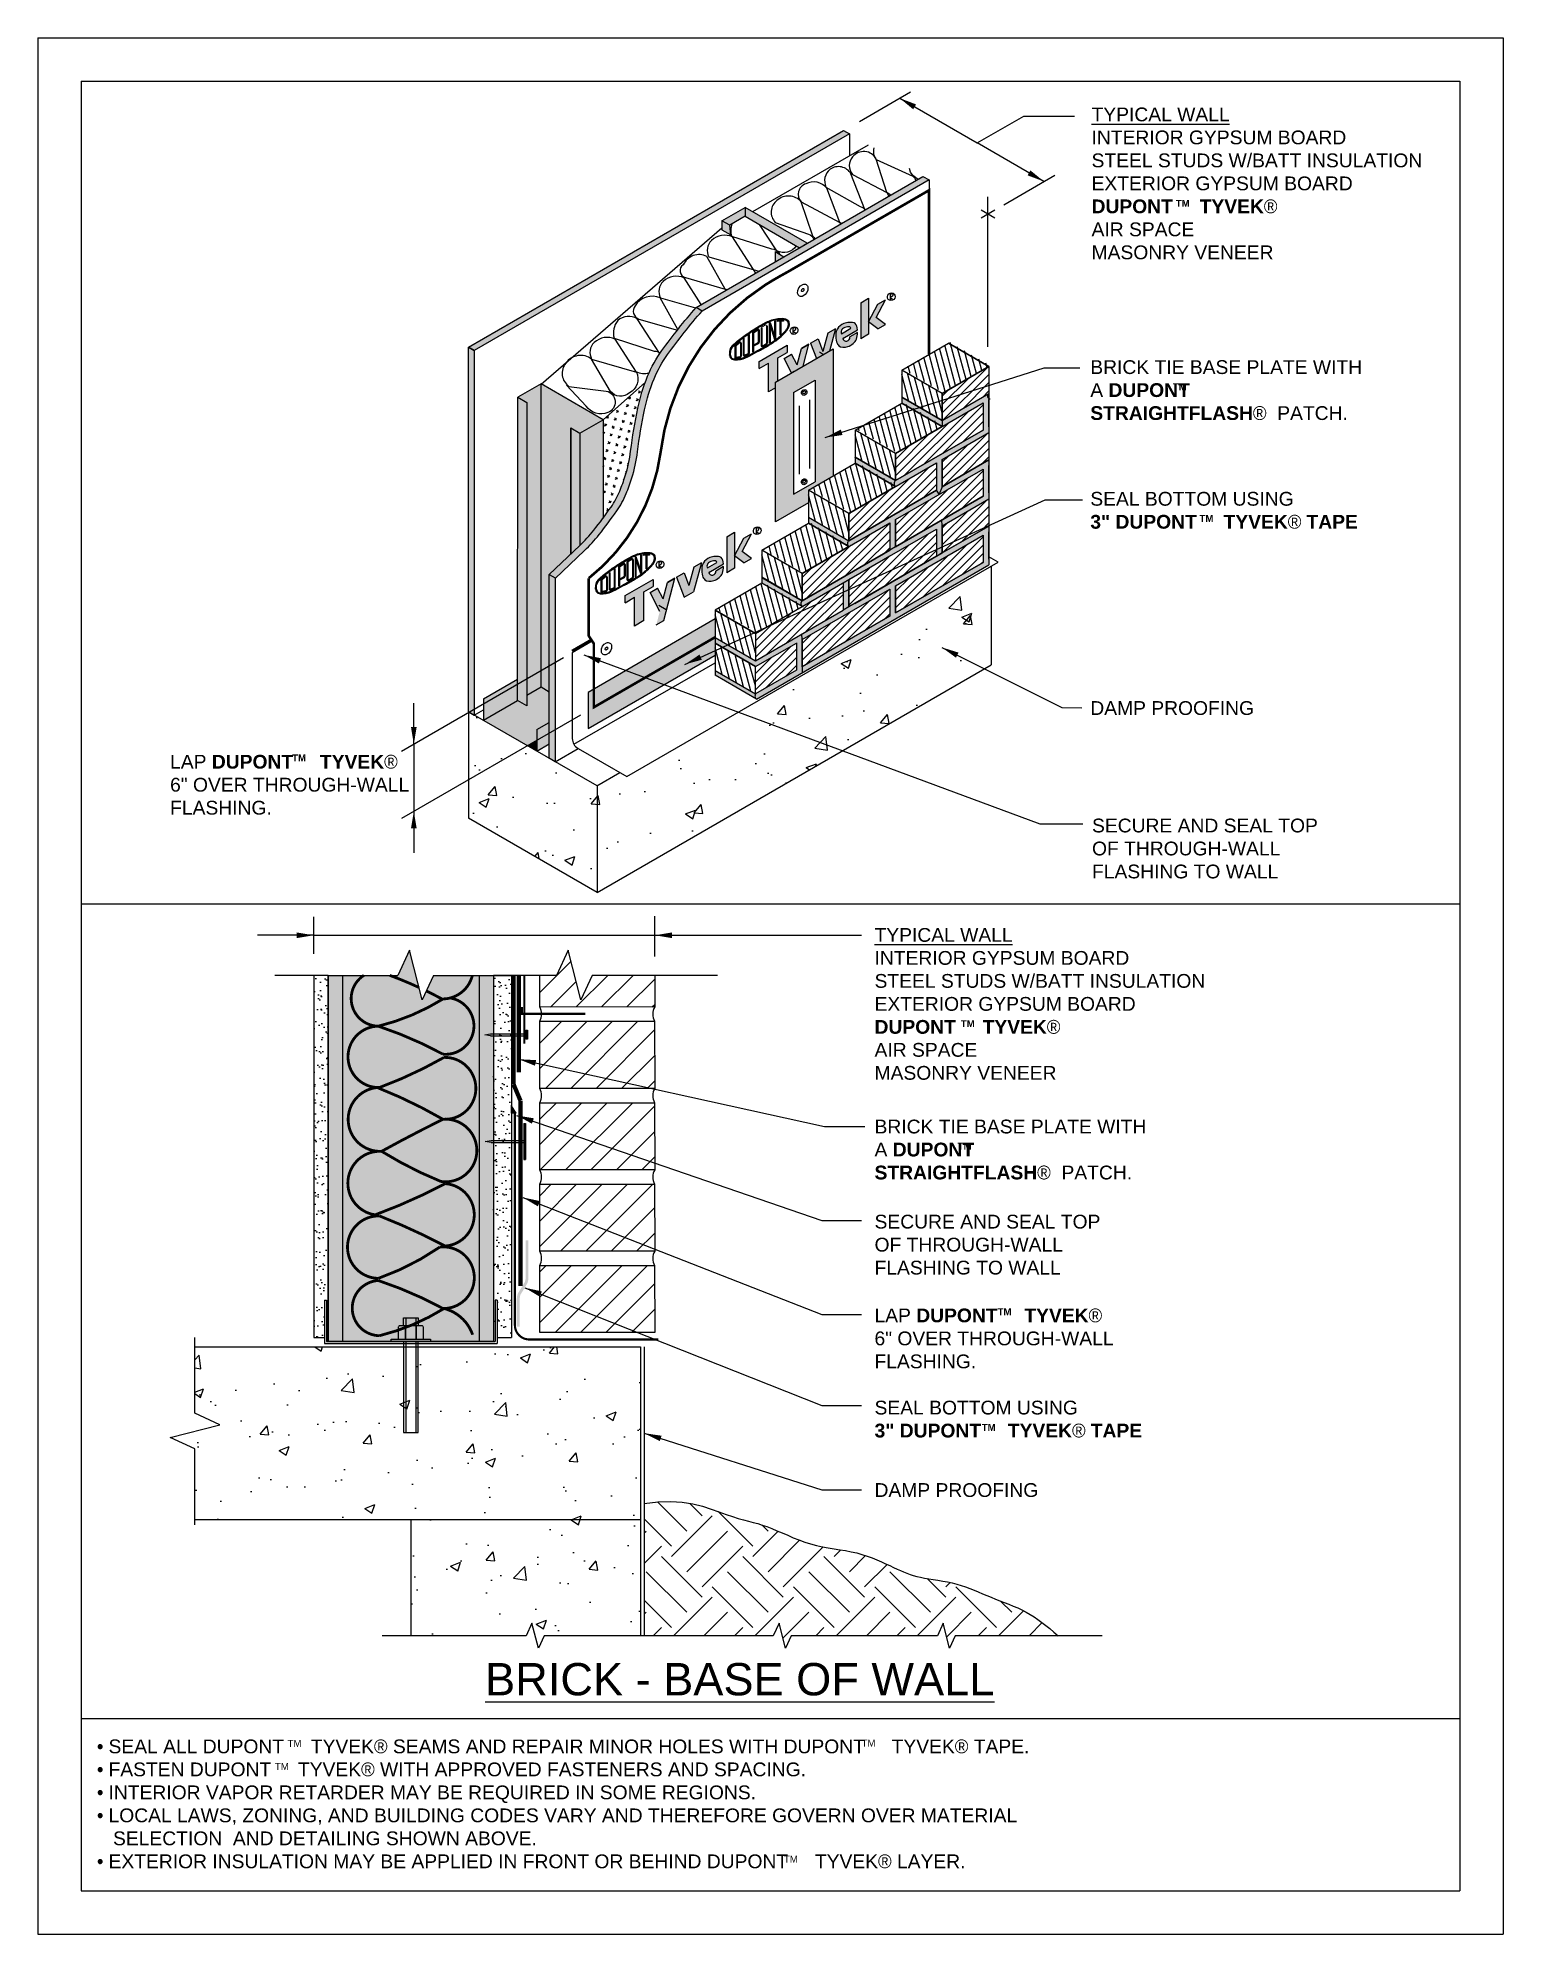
# Model space of a CAD drawing. Extents: x 27.5 to 78.5, y 3.2 to 69.2.
import ezdxf

# ---------------------------------------------------------------- set-up
doc = ezdxf.new("R2010")
doc.units = 0
doc.header["$LTSCALE"] = 1.5
doc.header["$MEASUREMENT"] = 0
doc.linetypes.add('DASHED', pattern=[0.75, 0.5, -0.25])
doc.layers.get('0').update_dxf_attribs({"linetype": 'CONTINUOUS'})
doc.layers.get('DEFPOINTS').update_dxf_attribs({"linetype": 'CONTINUOUS'})
for name, color, linetype in [('8X11-TTB$0$B', 5, 'CONTINUOUS'), ('BRICK', 13, 'CONTINUOUS'), ('CLADDING', 252, 'CONTINUOUS'), ('DUPONTLOGO', 242, 'CONTINUOUS'), ('FASTENING', 7, 'CONTINUOUS'), ('FLASHING', 124, 'CONTINUOUS'), ('GROUT', 255, 'CONTINUOUS'), ('INSULATION', 40, 'CONTINUOUS'), ('SEALANT', 252, 'CONTINUOUS'), ('STRAIGHTFLASH', 252, 'CONTINUOUS'), ('STRUCTURE', 252, 'CONTINUOUS'), ('STRUCTURE_SHADING', 254, 'CONTINUOUS'), ('TEXT', 7, 'CONTINUOUS'), ('TITLE', 7, 'CONTINUOUS'), ('TYVEK', 160, 'DASHED'), ('TYVEK_TAPE', 130, 'CONTINUOUS'), ('TYVEK_TEXT', 182, 'CONTINUOUS')]:
    doc.layers.add(name, color=color, linetype=linetype)
doc.styles.add('DETAILS', font='sanss___.ttf', dxfattribs={"height": 1})
doc.dimstyles.new('TYVEKDETAILS', dxfattribs={"dimscale": 6, "dimtxt": 1.5, "dimasz": 0.1, "dimexe": 0.75, "dimexo": 0.75, "dimgap": 0.75, "dimtad": 0, "dimtih": 1, "dimtoh": 1, "dimdec": 4, "dimzin": 0, "dimtxsty": 'DETAILS', "dimcen": 0.0625, "dimazin": 3, "dimtfac": 1, "dimtdec": 4, "dimtofl": 0, "dimtmove": 0, "dimatfit": 3, "dimtolj": 1, "dimtzin": 0})
pattern_1 = [(45, (50.56781, 67.51865), (-0.1435869, 0.1435869), [])]
pattern_2 = [(105, (50.56781, 67.51865), (-0.1961433, -0.0525564), [])]

msp = doc.modelspace()

# ---------------------------------------------------------------- texts
at = {"layer": 'TEXT', "attachment_point": 4, "style": 'DETAILS'}
for s, insert, char_height in [('{\\fArial|b0|i0|c0|p34;\\LTYPICAL WALL\\P}INTERIOR GYPSUM BOARD\\PSTEEL STUDS W/BATT INSULATION\\PEXTERIOR GYPSUM BOARD\\P{\\fArial|b1|i0|c0|p34;DUPONT     TYVEK\\fSymbol|b0|i0|c2|p18;â \\P\\fArial|b0|i0|c0|p34;AIR SPACE\\PMASONRY VENEER}', (64.194, 64.113), 0.48), ('{\\fSansSerif|b1|i0|c2|p2;TM}', (67.125, 63.422), 0.24), ('{\\fSansSerif|b1|i0|c2|p2;TM}', (67.021, 57.038), 0.24), ('{\\fSansSerif|b1|i0|c2|p2;TM}', (67.952, 52.453), 0.24), ('DAMP PROOFING', (64.15, 45.851), 0.48), ('{\\fSansSerif|b1|i0|c2|p2;TM}', (36.367, 44.119), 0.24), ('SECURE AND SEAL TOP\\POF THROUGH-WALL \\PFLASHING TO WALL', (64.21, 40.962), 0.48), ('{\\fArial|b0|i0|c0|p34;\\LTYPICAL WALL\\P}INTERIOR GYPSUM BOARD\\PSTEEL STUDS W/BATT INSULATION\\PEXTERIOR GYPSUM BOARD\\P{\\fArial|b1|i0|c0|p34;DUPONT     TYVEK\\fSymbol|b0|i0|c2|p18;â }\\P{\\fArial|b0|i0|c0|p34;AIR SPACE\\PMASONRY VENEER}', (56.64, 35.553), 0.48), ('{\\fSansSerif|b1|i0|c2|p2;TM}', (59.643, 34.869), 0.24), ('{\\fSansSerif|b1|i0|c2|p2;TM}', (59.534, 30.605), 0.24), ('SECURE AND SEAL TOP\\POF THROUGH-WALL \\PFLASHING TO WALL', (56.64, 27.174), 0.48), ('{\\fSansSerif|b1|i0|c2|p2;TM}', (60.923, 24.841), 0.24), ('{\\fSansSerif|b1|i0|c2|p2;TM}', (60.371, 20.815), 0.24), ('DAMP PROOFING', (56.64, 18.631), 0.48)]:
    msp.add_mtext(s, dxfattribs=dict(at, insert=insert, char_height=char_height))
at = {"layer": 'TEXT', "style": 'DETAILS'}
for s, insert, char_height, width, attachment_point in [('BRICK TIE BASE PLATE WITH  A {\\fSansSerif|b1|i0|c2|p2;DUPONT     STRAIGHTFLASH\\fSymbol|b0|i0|c2|p18;â}  PATCH.', (64.15, 56.918), 0.48, 10.15656, 4), ('SEAL BOTTOM USING \\P{\\fSansSerif|b1|i0|c2|p2;3" DUPONT     TYVEK\\fSymbol|b0|i0|c2|p18;â \\fSansSerif|b1|i0|c2|p2;TAPE}', (64.15, 52.734), 0.48, 10.15656, 4), ('LAP {\\fSansSerif|b1|i0|c2|p2;DUPONT     TYVEK\\fSymbol|b0|i0|c2|p18;â  }6" OVER THROUGH-WALL FLASHING. ', (32.119, 43.182), 0.48, 8.31837, 4), ('BRICK TIE BASE PLATE WITH  A {\\fSansSerif|b1|i0|c2|p2;DUPONT     STRAIGHTFLASH\\fSymbol|b0|i0|c2|p18;â}  PATCH.', (56.64, 30.484), 0.48, 10.15656, 4), ('LAP {\\fSansSerif|b1|i0|c2|p2;DUPONT     TYVEK\\fSymbol|b0|i0|c2|p18;â  }6" OVER THROUGH-WALL FLASHING. ', (56.638, 23.91), 0.48, 8.31837, 4), ('SEAL BOTTOM USING \\P{\\fSansSerif|b1|i0|c2|p2;3" DUPONT     TYVEK\\fSymbol|b0|i0|c2|p18;â \\fSansSerif|b1|i0|c2|p2;TAPE}', (56.64, 21.101), 0.48, 10.15656, 4), ('{\\LBRICK - BASE OF WALL }', (43.084, 12.614), 1.125, 37.17715, 1), ('{\\fSymbol|b0|i0|c2|p18;· }SEAL ALL DUPONT     TYVEK{\\fSymbol|b0|i0|c2|p18;â} SEAMS AND REPAIR MINOR HOLES WITH DUPONT     TYVEK{\\fSymbol|b0|i0|c2|p18;â} TAPE.\\P{\\fSymbol|b0|i0|c2|p18;· }FASTEN DUPONT     TYVEK{\\fSymbol|b0|i0|c2|p18;â} WITH APPROVED FASTENERS AND SPACING.\\P{\\fSymbol|b0|i0|c2|p18;· }INTERIOR VAPOR RETARDER MAY BE REQUIRED IN SOME REGIONS.\\P{\\fSymbol|b0|i0|c2|p18;· }LOCAL LAWS, ZONING, AND BUILDING CODES VARY AND THEREFORE GOVERN OVER MATERIAL \\P   SELECTION  AND DETAILING SHOWN ABOVE.\\P{\\fSymbol|b0|i0|c2|p18;· }EXTERIOR INSULATION MAY BE APPLIED IN FRONT OR BEHIND DUPONT     TYVEK{\\fSymbol|b0|i0|c2|p18;â} LAYER.', (29.573, 9.952), 0.48, 35.73533, 1), ('TM', (36.208, 9.936), 0.24, 16.62, 1), ('TM', (56.188, 9.945), 0.24, 16.62, 1), ('TM', (35.767, 9.133), 0.24, 16.62, 1), ('TM', (53.484, 5.909), 0.24, 16.62, 1)]:
    msp.add_mtext(s, dxfattribs=dict(at, insert=insert, char_height=char_height, width=width, attachment_point=attachment_point))

# ---------------------------------------------------------------- blocks, each defined once
blk = doc.blocks.new('BRK-SYM')
at = {"linetype": 'CONTINUOUS'}
for points in [[(-0.0788, 0.0011), (-0.0283, 0.1105)], [(-0.0283, 0.1105), (0.0283, -0.1105)], [(-0.4156, 0.0011), (-0.0788, 0.0011)], [(0.0283, -0.1105), (0.0798, 0.0011)], [(0.0798, 0.0011), (0.4167, 0.0011)]]:
    blk.add_lwpolyline(points, dxfattribs=at)
blk = doc.blocks.new('A$C1409495A')
at = {"layer": 'DUPONTLOGO', "color": 242}
for p, q in [((0.23, 0.52), (0.23, 0)), ((0.23, 0.26), (0.44, 0.13))]:
    blk.add_line(p, q, dxfattribs=at)
blk.add_ellipse((0.33, 0.34), major_axis=(0.26, 0.232), ratio=0.903174, dxfattribs=at)
blk.add_spline([(0.23, 0.52), (0.43, 0.6), (0.46, 0.46), (0.23, 0.26)], degree=3, dxfattribs=at)

# ---------------------------------------------------------------- hatches: boundary and pattern name
at = {"layer": 'BRICK'}
h = msp.add_hatch(dxfattribs=at)
h.set_pattern_fill('ANSI31', color=256, scale=1.6245, angle=60, style=0)
h.set_pattern_definition(pattern_2)
h.paths.add_polyline_path([(60.662, 57.77), (59.255, 58.582), (57.63, 57.644), (59.037, 56.832)])
h = msp.add_hatch(dxfattribs=at)
h.set_pattern_fill('ANSI31', color=256, scale=1.6245, angle=60, style=0)
h.set_pattern_definition([(105, (-107.52686, 51.5119), (-0.19614331, -0.05255644), [])])
h.paths.add_polyline_path([(58.995, 56.808), (57.589, 57.62), (57.589, 56.672), (58.995, 55.86)])
h = msp.add_hatch(dxfattribs=at)
h.set_pattern_fill('ANSI31', color=256, scale=1.6245, style=0)
h.set_pattern_definition(pattern_1)
h.paths.add_polyline_path([(60.62, 56.798), (60.62, 57.746), (58.995, 56.808), (58.995, 55.86)])
h = msp.add_hatch(dxfattribs=at)
h.set_pattern_fill('ANSI31', color=256, scale=1.6245, angle=60, style=0)
h.set_pattern_definition(pattern_2)
h.paths.add_polyline_path([(59.037, 55.678), (57.63, 56.49), (56.006, 55.553), (57.413, 54.74)])
h = msp.add_hatch(dxfattribs=at)
h.set_pattern_fill('ANSI31', color=256, scale=1.6245, style=0)
h.set_pattern_definition(pattern_1)
h.paths.add_polyline_path([(60.417, 55.527), (60.417, 56.475), (57.371, 54.716), (57.371, 53.769)])
h = msp.add_hatch(dxfattribs=at)
h.set_pattern_fill('ANSI31', color=256, scale=1.6245, angle=60, style=0)
h.set_pattern_definition([(105, (-109.15136, 49.4203), (-0.19614331, -0.05255644), [])])
h.paths.add_polyline_path([(57.371, 54.716), (55.964, 55.528), (55.964, 54.581), (57.371, 53.769)])
h = msp.add_hatch(dxfattribs=at)
h.set_pattern_fill('ANSI31', color=256, scale=1.6245, style=0)
h.set_pattern_definition(pattern_1)
h.paths.add_polyline_path([(60.62, 54.494), (60.62, 55.441), (58.995, 54.503), (58.995, 53.556)])
h = msp.add_hatch(dxfattribs=at)
h.set_pattern_fill('ANSI31', color=256, scale=1.6245, angle=60, style=0)
h.set_pattern_definition(pattern_2)
h.paths.add_polyline_path([(57.413, 53.59), (56.006, 54.402), (54.381, 53.464), (55.788, 52.652)])
h = msp.add_hatch(dxfattribs=at)
h.set_pattern_fill('ANSI31', color=256, scale=1.6245, style=0)
h.set_pattern_definition(pattern_1)
h.paths.add_polyline_path([(58.792, 53.438), (58.792, 54.386), (55.746, 52.628), (55.746, 51.68)])
h = msp.add_hatch(dxfattribs=at)
h.set_pattern_fill('ANSI31', color=256, scale=1.6245, style=0)
h.set_pattern_definition(pattern_1)
h.paths.add_polyline_path([(60.417, 53.226), (60.417, 54.173), (57.371, 52.415), (57.371, 51.467)])
h = msp.add_hatch(dxfattribs=at)
h.set_pattern_fill('ANSI31', color=256, scale=1.6245, angle=60, style=0)
h.set_pattern_definition([(105, (-110.77586, 47.3287), (-0.19614331, -0.05255644), [])])
h.paths.add_polyline_path([(55.746, 52.625), (54.34, 53.437), (54.34, 52.489), (55.746, 51.677)])
h = msp.add_hatch(dxfattribs=at)
h.set_pattern_fill('ANSI31', color=256, scale=1.6245, style=0)
h.set_pattern_definition(pattern_1)
h.paths.add_polyline_path([(60.62, 52.189), (60.62, 53.137), (58.995, 52.199), (58.995, 51.251)])
h = msp.add_hatch(dxfattribs=at)
h.set_pattern_fill('ANSI31', color=256, scale=1.6245, angle=60, style=0)
h.set_pattern_definition(pattern_2)
h.paths.add_polyline_path([(55.788, 51.498), (54.381, 52.31), (52.757, 51.372), (54.164, 50.56)])
h = msp.add_hatch(dxfattribs=at)
h.set_pattern_fill('ANSI31', color=256, scale=1.6245, style=0)
h.set_pattern_definition(pattern_1)
h.paths.add_polyline_path([(57.168, 51.35), (57.168, 52.298), (54.122, 50.539), (54.122, 49.591)])
h = msp.add_hatch(dxfattribs=at)
h.set_pattern_fill('ANSI31', color=256, scale=1.6245, style=0)
h.set_pattern_definition(pattern_1)
h.paths.add_polyline_path([(58.792, 51.134), (58.792, 52.082), (55.746, 50.323), (55.746, 49.376)])
h = msp.add_hatch(dxfattribs=at)
h.set_pattern_fill('ANSI31', color=256, scale=1.6245, style=0)
h.set_pattern_definition(pattern_1)
h.paths.add_polyline_path([(60.417, 50.921), (60.417, 51.869), (57.371, 50.11), (57.371, 49.163)])
h = msp.add_hatch(dxfattribs=at)
h.set_pattern_fill('ANSI31', color=256, scale=1.6245, angle=60, style=0)
h.set_pattern_definition([(105, (-112.40036, 45.2401), (-0.19614331, -0.05255644), [])])
h.paths.add_polyline_path([(54.122, 50.536), (52.715, 51.348), (52.715, 50.401), (54.122, 49.588)])
h = msp.add_hatch(dxfattribs=at)
h.set_pattern_fill('ANSI31', color=256, scale=1.6245, angle=60, style=0)
h.set_pattern_definition(pattern_2)
h.paths.add_polyline_path([(54.166, 49.411), (52.76, 50.223), (51.135, 49.285), (52.542, 48.473)])
h = msp.add_hatch(dxfattribs=at)
h.set_pattern_fill('ANSI31', color=256, scale=1.6245, style=0)
h.set_pattern_definition(pattern_1)
h.paths.add_polyline_path([(55.543, 49.261), (55.543, 50.209), (52.497, 48.45), (52.497, 47.503)])
h = msp.add_hatch(dxfattribs=at)
h.set_pattern_fill('ANSI31', color=256, scale=1.6245, style=0)
h.set_pattern_definition(pattern_1)
h.paths.add_polyline_path([(57.168, 49.046), (57.168, 49.993), (54.122, 48.235), (54.122, 47.287)])
h = msp.add_hatch(dxfattribs=at)
h.set_pattern_fill('ANSI31', color=256, scale=1.6245, angle=60, style=0)
h.set_pattern_definition([(105, (-114.02486, 43.15452), (-0.19614331, -0.05255644), [])])
h.paths.add_polyline_path([(52.497, 48.45), (51.091, 49.263), (51.091, 48.315), (52.497, 47.503)])
h = msp.add_hatch(dxfattribs=at)
h.set_pattern_fill('ANSI31', color=256, scale=1.6245, angle=60, style=0)
h.set_pattern_definition([(105, (-114.02746, 42.00233), (-0.19614331, -0.05255644), [])])
h.paths.add_polyline_path([(52.495, 47.298), (51.088, 48.11), (51.088, 47.163), (52.495, 46.351)])
h = msp.add_hatch(dxfattribs=at)
h.set_pattern_fill('ANSI31', color=256, scale=1.6245, style=0)
h.set_pattern_definition([(45, (74.53969, 6.78411), (-0.1435869, 0.1435869), [])])
h.paths.add_polyline_path([(53.919, 47.17), (52.497, 46.349), (52.497, 47.297), (53.919, 48.117)])
h = msp.add_hatch(dxfattribs=at)
h.set_pattern_fill('_USER', color=256, scale=0.625, angle=45, style=0, pattern_type=0)
h.set_pattern_definition([(45, (76.09, 9.6043), (-0.441942, 0.441942), [])])
h.paths.add_polyline_path([(48.986, 26.45), (44.997, 26.45), (44.999, 24.114), (48.987, 24.117)])
h.paths.add_polyline_path([(48.986, 29.283), (44.995, 29.283), (44.997, 26.948), (48.987, 26.95)])
h.paths.add_polyline_path([(48.986, 32.117), (44.993, 32.117), (44.995, 29.781), (48.987, 29.783)])
h.paths.add_polyline_path([(48.986, 34.95), (44.991, 34.95), (44.993, 32.614), (48.987, 32.617)])
h.paths.add_polyline_path([(48.987, 36.55), (46.811, 36.55), (46.416, 35.694), (45.972, 37.424), (45.569, 36.55), (44.99, 36.55), (44.991, 35.448), (48.987, 35.45)])
at = {"layer": 'DUPONTLOGO'}
h = msp.add_hatch(color=256, dxfattribs=at)
edge = h.paths.add_edge_path()
edge.add_spline(control_points=[(52.617, 59.146), (52.484, 59.065), (52.22, 58.903), (51.884, 58.645), (51.598, 58.398), (51.597, 58.201), (51.597, 58.136)], knot_values=[0, 0, 0, 0, 0.232663, 0.461387, 0.653522, 0.747926, 0.747926, 0.747926, 0.747926], degree=3, periodic=0)
edge.add_spline(control_points=[(51.597, 58.136), (51.597, 58.135), (51.598, 58.133), (51.598, 58.131)], knot_values=[0, 0, 0, 0, 0.002347, 0.002347, 0.002347, 0.002347], degree=3, periodic=0)
edge.add_line((51.598, 58.131), (51.629, 58.136))
edge.add_spline(control_points=[(51.629, 58.136), (51.629, 58.137), (51.629, 58.138), (51.628, 58.139)], knot_values=[0.001175, 0.001175, 0.001175, 0.001175, 0.002358, 0.002358, 0.002358, 0.002358], degree=3, periodic=0)
edge.add_spline(control_points=[(51.628, 58.139), (51.629, 58.217), (51.63, 58.288), (51.684, 58.41), (51.733, 58.466), (51.875, 58.597), (51.969, 58.669), (52.145, 58.804), (52.234, 58.867), (52.427, 58.993), (52.53, 59.056), (52.633, 59.119)], knot_values=[0.001205, 0.001205, 0.001205, 0.001205, 0.114856, 0.114856, 0.229711, 0.229711, 0.398491, 0.398491, 0.567271, 0.567271, 0.747926, 0.747926, 0.747926, 0.747926], degree=3, periodic=0)
edge.add_spline(control_points=[(52.633, 59.119), (52.77, 59.2), (52.905, 59.28), (53.138, 59.359), (53.223, 59.377), (53.403, 59.391), (53.507, 59.397), (53.588, 59.347), (53.607, 59.328), (53.626, 59.308)], knot_values=[0, 0, 0, 0, 0.237846, 0.237846, 0.375936, 0.375936, 0.514027, 0.514027, 0.556048, 0.556048, 0.556048, 0.556048], degree=3, periodic=0)
edge.add_line((53.626, 59.308), (53.654, 59.324))
edge.add_spline(control_points=[(53.654, 59.324), (53.633, 59.346), (53.566, 59.417), (53.378, 59.423), (53.167, 59.403), (52.901, 59.315), (52.727, 59.211), (52.617, 59.146)], knot_values=[0, 0, 0, 0, 0.044057, 0.144682, 0.25739, 0.368627, 0.559907, 0.559907, 0.559907, 0.559907], degree=3, periodic=0)
for points in [[(52.282, 58.86), (52.251, 58.838), (52.251, 58.21, -0.293439), (52.242, 58.196), (52.117, 58.139, -0.546266), (52.094, 58.153), (52.094, 58.724), (52.063, 58.702), (52.063, 58.153, 0.546266), (52.13, 58.11), (52.255, 58.167, 0.293439), (52.282, 58.21)], [(52.969, 58.559), (53.001, 58.579), (53.001, 59.168), (53.157, 58.683), (53.188, 58.703), (53.188, 59.335), (53.157, 59.325), (53.157, 58.812), (53.001, 59.275), (52.969, 59.265)], [(53.377, 59.32), (53.469, 59.324), (53.469, 59.355), (53.251, 59.346), (53.251, 59.314), (53.346, 59.318), (53.346, 58.84), (53.377, 58.87)], [(48.304, 50.413), (48.335, 50.434), (48.335, 51.022), (48.492, 50.537), (48.523, 50.558), (48.523, 51.189), (48.492, 51.179), (48.492, 50.666), (48.335, 51.129), (48.304, 51.119)], [(48.712, 51.174), (48.804, 51.178), (48.804, 51.209), (48.585, 51.2), (48.585, 51.169), (48.68, 51.173), (48.68, 50.695), (48.712, 50.724)], [(47.617, 50.714), (47.585, 50.693), (47.585, 50.064, -0.293439), (47.576, 50.05), (47.451, 49.993, -0.546266), (47.429, 50.007), (47.429, 50.578), (47.398, 50.556), (47.398, 50.007, 0.546266), (47.464, 49.965), (47.589, 50.022, 0.293439), (47.617, 50.064)]]:
    msp.add_hatch(color=256, dxfattribs=at).paths.add_polyline_path(points)
h = msp.add_hatch(color=256, dxfattribs=at)
h.paths.add_polyline_path([(52.407, 58.246), (52.438, 58.263), (52.438, 58.459), (52.601, 58.547, 0.275801), (52.626, 58.588), (52.626, 58.993, 0.588096), (52.554, 59.033), (52.407, 58.942)])
h.paths.add_polyline_path([(52.438, 58.494), (52.586, 58.574, 0.275801), (52.594, 58.588), (52.594, 58.993, 0.588096), (52.571, 59.007), (52.438, 58.925)], flags=16)
h = msp.add_hatch(color=256, dxfattribs=at)
edge = h.paths.add_edge_path()
edge.add_spline(control_points=[(53.654, 59.324), (53.667, 59.276), (53.697, 59.165), (53.603, 59.009), (53.461, 58.853), (53.256, 58.662), (52.959, 58.478), (52.736, 58.354), (52.626, 58.293)], knot_values=[0, 0, 0, 0, 0.071407, 0.167973, 0.251697, 0.391689, 0.584619, 0.774344, 0.774344, 0.774344, 0.774344], degree=3, periodic=0)
edge.add_line((52.626, 58.293), (52.611, 58.32))
edge.add_spline(control_points=[(52.611, 58.32), (52.825, 58.439), (53.044, 58.554), (53.323, 58.766), (53.404, 58.842), (53.526, 58.97), (53.572, 59.023), (53.635, 59.13), (53.65, 59.175), (53.641, 59.252), (53.634, 59.28), (53.626, 59.308)], knot_values=[0.000251, 0.000251, 0.000251, 0.000251, 0.36813, 0.36813, 0.535334, 0.535334, 0.640047, 0.640047, 0.727343, 0.727343, 0.770536, 0.770536, 0.770536, 0.770536], degree=3, periodic=0)
edge.add_line((53.626, 59.308), (53.654, 59.324))
h = msp.add_hatch(color=256, dxfattribs=at)
h.paths.add_polyline_path([(52.907, 59.156, 0.570599), (52.837, 59.197), (52.712, 59.129, 0.2734), (52.688, 59.088), (52.688, 58.479, 0.573672), (52.758, 58.438), (52.883, 58.508, 0.270913), (52.907, 58.549)])
h.paths.add_polyline_path([(52.719, 58.479, 0.573672), (52.743, 58.465), (52.868, 58.536, 0.270913), (52.876, 58.549), (52.876, 59.156, 0.570599), (52.852, 59.17), (52.727, 59.101, 0.2734), (52.719, 59.088)], flags=16)
h = msp.add_hatch(color=256, dxfattribs=at)
edge = h.paths.add_edge_path()
edge.add_line((52.095, 58.025), (52.084, 58.054))
edge.add_spline(control_points=[(52.084, 58.054), (52.066, 58.048), (52.046, 58.041), (51.943, 58.012), (51.834, 57.996), (51.712, 58.015), (51.68, 58.028), (51.643, 58.067), (51.635, 58.096), (51.629, 58.136)], knot_values=[0.002358, 0.002358, 0.002358, 0.002358, 0.032929, 0.032929, 0.159215, 0.159215, 0.221312, 0.221312, 0.281052, 0.281052, 0.281052, 0.281052], degree=3, periodic=0)
edge.add_line((51.629, 58.136), (51.598, 58.131))
edge.add_spline(control_points=[(51.598, 58.131), (51.602, 58.105), (51.628, 57.956), (51.893, 57.964), (52.056, 58.011), (52.095, 58.025)], knot_values=[0.002347, 0.002347, 0.002347, 0.002347, 0.040585, 0.219806, 0.28106, 0.28106, 0.28106, 0.28106], degree=3, periodic=0)
h = msp.add_hatch(color=256, dxfattribs=at)
h.paths.add_polyline_path([(52.001, 58.552, 0.63901), (51.923, 58.588), (51.782, 58.468), (51.782, 58.037), (51.959, 58.056, 0.382353), (52.001, 58.103)])
h.paths.add_polyline_path([(51.969, 58.103, -0.382353), (51.955, 58.088), (51.813, 58.072), (51.813, 58.453), (51.944, 58.564, -0.63901), (51.969, 58.552)], flags=16)
h = msp.add_hatch(color=256, dxfattribs=at)
edge = h.paths.add_edge_path()
edge.add_spline(control_points=[(52.611, 58.32), (52.488, 58.254), (52.366, 58.188), (52.196, 58.101), (52.143, 58.075), (52.084, 58.054)], knot_values=[0.281052, 0.281052, 0.281052, 0.281052, 0.486409, 0.486409, 0.582124, 0.582124, 0.582124, 0.582124], degree=3, periodic=0)
edge.add_line((52.084, 58.054), (52.095, 58.025))
edge.add_spline(control_points=[(52.095, 58.025), (52.169, 58.051), (52.336, 58.137), (52.515, 58.234), (52.626, 58.293)], knot_values=[0.28106, 0.28106, 0.28106, 0.28106, 0.397759, 0.582124, 0.582124, 0.582124, 0.582124], degree=3, periodic=0)
edge.add_line((52.626, 58.293), (52.611, 58.32))
h = msp.add_hatch(color=256, dxfattribs=at)
edge = h.paths.add_edge_path()
edge.add_spline(control_points=[(47.952, 51), (47.819, 50.919), (47.555, 50.758), (47.219, 50.499), (46.932, 50.252), (46.932, 50.056), (46.932, 49.991)], knot_values=[0, 0, 0, 0, 0.232663, 0.461387, 0.653522, 0.747926, 0.747926, 0.747926, 0.747926], degree=3, periodic=0)
edge.add_spline(control_points=[(46.932, 49.991), (46.932, 49.989), (46.932, 49.987), (46.933, 49.986)], knot_values=[0, 0, 0, 0, 0.002347, 0.002347, 0.002347, 0.002347], degree=3, periodic=0)
edge.add_line((46.933, 49.986), (46.964, 49.991))
edge.add_spline(control_points=[(46.964, 49.991), (46.963, 49.992), (46.963, 49.992), (46.963, 49.993)], knot_values=[0.001175, 0.001175, 0.001175, 0.001175, 0.002358, 0.002358, 0.002358, 0.002358], degree=3, periodic=0)
edge.add_spline(control_points=[(46.963, 49.993), (46.963, 50.071), (46.965, 50.142), (47.019, 50.265), (47.068, 50.321), (47.21, 50.451), (47.303, 50.523), (47.48, 50.658), (47.569, 50.721), (47.762, 50.847), (47.865, 50.91), (47.968, 50.973)], knot_values=[0.001205, 0.001205, 0.001205, 0.001205, 0.114856, 0.114856, 0.229711, 0.229711, 0.398491, 0.398491, 0.567271, 0.567271, 0.747926, 0.747926, 0.747926, 0.747926], degree=3, periodic=0)
edge.add_spline(control_points=[(47.968, 50.973), (48.105, 51.055), (48.24, 51.134), (48.472, 51.214), (48.558, 51.231), (48.738, 51.245), (48.841, 51.251), (48.923, 51.201), (48.941, 51.183), (48.961, 51.162)], knot_values=[0, 0, 0, 0, 0.237846, 0.237846, 0.375936, 0.375936, 0.514027, 0.514027, 0.556048, 0.556048, 0.556048, 0.556048], degree=3, periodic=0)
edge.add_line((48.961, 51.162), (48.989, 51.178))
edge.add_spline(control_points=[(48.989, 51.178), (48.968, 51.2), (48.9, 51.272), (48.713, 51.278), (48.502, 51.258), (48.235, 51.169), (48.062, 51.066), (47.952, 51)], knot_values=[0, 0, 0, 0, 0.044057, 0.144682, 0.25739, 0.368627, 0.559907, 0.559907, 0.559907, 0.559907], degree=3, periodic=0)
h = msp.add_hatch(color=256, dxfattribs=at)
h.paths.add_polyline_path([(47.742, 50.101), (47.773, 50.117), (47.773, 50.313), (47.936, 50.401, 0.275801), (47.96, 50.442), (47.96, 50.848, 0.588096), (47.889, 50.888), (47.742, 50.796)])
h.paths.add_polyline_path([(47.773, 50.349), (47.921, 50.428, 0.275801), (47.929, 50.442), (47.929, 50.848, 0.588096), (47.905, 50.861), (47.773, 50.779)], flags=16)
h = msp.add_hatch(color=256, dxfattribs=at)
edge = h.paths.add_edge_path()
edge.add_spline(control_points=[(48.989, 51.178), (49.002, 51.131), (49.032, 51.019), (48.937, 50.863), (48.796, 50.708), (48.59, 50.517), (48.294, 50.333), (48.071, 50.208), (47.96, 50.147)], knot_values=[0, 0, 0, 0, 0.071407, 0.167973, 0.251697, 0.391689, 0.584619, 0.774344, 0.774344, 0.774344, 0.774344], degree=3, periodic=0)
edge.add_line((47.96, 50.147), (47.946, 50.174))
edge.add_spline(control_points=[(47.946, 50.174), (48.16, 50.294), (48.378, 50.408), (48.657, 50.621), (48.739, 50.697), (48.861, 50.825), (48.907, 50.878), (48.97, 50.984), (48.985, 51.03), (48.975, 51.107), (48.968, 51.134), (48.961, 51.162)], knot_values=[0.000251, 0.000251, 0.000251, 0.000251, 0.36813, 0.36813, 0.535334, 0.535334, 0.640047, 0.640047, 0.727343, 0.727343, 0.770536, 0.770536, 0.770536, 0.770536], degree=3, periodic=0)
edge.add_line((48.961, 51.162), (48.989, 51.178))
h = msp.add_hatch(color=256, dxfattribs=at)
h.paths.add_polyline_path([(48.023, 50.333, 0.573672), (48.093, 50.292), (48.218, 50.363, 0.270913), (48.242, 50.403), (48.242, 51.011, 0.570599), (48.172, 51.052), (48.047, 50.983, 0.2734), (48.023, 50.942)])
h.paths.add_polyline_path([(48.054, 50.942, -0.2734), (48.062, 50.956), (48.187, 51.024, -0.570599), (48.21, 51.011), (48.21, 50.403, -0.270913), (48.202, 50.39), (48.077, 50.32, -0.573672), (48.054, 50.333)], flags=16)
h = msp.add_hatch(color=256, dxfattribs=at)
h.paths.add_polyline_path([(47.335, 50.406, 0.63901), (47.258, 50.442), (47.117, 50.322), (47.117, 49.891), (47.294, 49.911, 0.382353), (47.335, 49.957)])
h.paths.add_polyline_path([(47.304, 49.957, -0.382353), (47.29, 49.942), (47.148, 49.926), (47.148, 50.307), (47.278, 50.418, -0.63901), (47.304, 50.406)], flags=16)
h = msp.add_hatch(color=256, dxfattribs=at)
edge = h.paths.add_edge_path()
edge.add_spline(control_points=[(47.946, 50.174), (47.823, 50.109), (47.7, 50.042), (47.531, 49.955), (47.478, 49.93), (47.419, 49.909)], knot_values=[0.281052, 0.281052, 0.281052, 0.281052, 0.486409, 0.486409, 0.582124, 0.582124, 0.582124, 0.582124], degree=3, periodic=0)
edge.add_line((47.419, 49.909), (47.43, 49.879))
edge.add_spline(control_points=[(47.43, 49.879), (47.504, 49.906), (47.67, 49.991), (47.85, 50.088), (47.96, 50.147)], knot_values=[0.28106, 0.28106, 0.28106, 0.28106, 0.397759, 0.582124, 0.582124, 0.582124, 0.582124], degree=3, periodic=0)
edge.add_line((47.96, 50.147), (47.946, 50.174))
h = msp.add_hatch(color=256, dxfattribs=at)
edge = h.paths.add_edge_path()
edge.add_line((47.43, 49.879), (47.419, 49.909))
edge.add_spline(control_points=[(47.419, 49.909), (47.4, 49.902), (47.381, 49.896), (47.277, 49.866), (47.169, 49.85), (47.047, 49.869), (47.015, 49.883), (46.977, 49.921), (46.97, 49.95), (46.964, 49.991)], knot_values=[0.002358, 0.002358, 0.002358, 0.002358, 0.032929, 0.032929, 0.159215, 0.159215, 0.221312, 0.221312, 0.281052, 0.281052, 0.281052, 0.281052], degree=3, periodic=0)
edge.add_line((46.964, 49.991), (46.933, 49.986))
edge.add_spline(control_points=[(46.933, 49.986), (46.937, 49.959), (46.962, 49.811), (47.228, 49.818), (47.391, 49.865), (47.43, 49.879)], knot_values=[0.002347, 0.002347, 0.002347, 0.002347, 0.040585, 0.219806, 0.28106, 0.28106, 0.28106, 0.28106], degree=3, periodic=0)
at = {"layer": 'GROUT'}
h = msp.add_hatch(color=256, dxfattribs=at)
h.paths.add_polyline_path([(57.589, 56.672), (57.589, 56.469), (58.995, 55.657), (58.995, 55.86)], flags=17)
h.paths.add_polyline_path([(60.417, 56.475), (60.417, 55.527), (57.371, 53.769, 0.469711), (57.359, 53.575), (57.374, 53.567), (58.792, 54.386), (58.792, 54.383), (58.795, 54.385), (58.795, 53.437), (58.794, 53.436), (58.894, 53.294), (58.995, 53.556), (58.995, 54.503), (60.62, 55.441), (60.62, 56.627, -0.57735), (60.61, 56.792), (58.995, 55.86), (58.995, 55.657), (57.371, 54.716)])
for points in [[(55.964, 54.581), (55.964, 54.378), (55.967, 54.376), (57.359, 53.575, -0.469711), (57.371, 53.769)], [(60.62, 54.494), (58.995, 53.556), (58.894, 53.294), (60.417, 54.173), (60.417, 53.226), (58.986, 52.4), (58.995, 52.199), (60.62, 53.137)], [(57.168, 51.35), (57.371, 51.467), (57.371, 52.415), (58.894, 53.294), (58.792, 53.438), (55.746, 51.68, 0.507429), (55.746, 51.477), (57.168, 52.298)], [(54.122, 49.591, 0.55279), (54.13, 49.39), (55.543, 50.206), (55.543, 49.258), (55.746, 49.376), (55.746, 50.323), (58.792, 52.082), (58.792, 51.134), (58.995, 51.251), (58.995, 52.199), (58.986, 52.4), (57.371, 51.467), (57.168, 51.35)], [(54.342, 52.493), (54.342, 52.288), (55.746, 51.477, -0.507429), (55.746, 51.68), (55.746, 51.68)], [(51.091, 47.163), (51.091, 46.993), (52.528, 46.164, -0.507429), (52.528, 46.367), (52.497, 46.349)]]:
    msp.add_hatch(color=256, dxfattribs=at).paths.add_polyline_path(points)
h = msp.add_hatch(color=256, dxfattribs=at)
h.paths.add_polyline_path([(55.746, 49.376), (55.543, 49.258), (54.113, 48.432), (54.122, 48.235), (57.168, 49.993), (57.168, 49.046), (54.122, 47.287), (54.122, 47.084), (60.62, 50.836), (60.62, 51.039), (60.62, 51.986), (60.611, 52.184), (58.995, 51.251), (58.792, 51.134)])
h.paths.add_polyline_path([(60.417, 51.869), (60.417, 50.921), (57.371, 49.163), (57.371, 50.11)], flags=16)
h = msp.add_hatch(color=256, dxfattribs=at)
h.paths.add_polyline_path([(52.718, 50.401), (52.718, 50.199), (54.122, 49.388), (54.128, 49.392, -0.536838), (54.12, 49.59)])
h.paths.add_polyline_path([(53.919, 48.117), (53.919, 47.17), (52.528, 46.367, 0.507429), (52.528, 46.164), (54.122, 47.084), (54.122, 47.287), (54.122, 48.235), (54.113, 48.432), (52.497, 47.5), (52.497, 47.501), (51.091, 48.316), (51.091, 48.109), (52.497, 47.297)])
at = {"layer": 'INSULATION'}
h = msp.add_hatch(dxfattribs=at)
h.set_pattern_fill('CROSS', color=256, scale=0.8, angle=30, style=0)
h.set_pattern_definition([(30, (74.53969, 6.78411), (0.0732051, 0.2732051), [0.1, -0.3]), (120, (74.60799, 6.76581), (-0.2732051, 0.0732051), [0.1, -0.3])])
h.paths.add_polyline_path([(48.15, 54.801, -0.020731), (48.399, 56.287, -0.03673), (48.664, 57.203), (47.189, 55.885), (47.189, 52.463, 0.007628), (47.469, 52.851, 0.055655), (47.772, 53.408, 0.020914), (47.962, 53.935, 0.044799)])
at = {"layer": 'SEALANT', "linetype": 'CONTINUOUS'}
msp.add_hatch(color=256, dxfattribs=at).paths.add_polyline_path([(43.997, 32.025), (43.997, 31.749), (44.161, 31.749)])
at = {"layer": 'STRUCTURE'}
h = msp.add_hatch(dxfattribs=at)
h.set_pattern_fill('AR-SAND', color=256, scale=0.25, style=0)
h.set_pattern_definition([(37.5, (76.09, 7.03372), (-0.0157483, 0.481706), [0, -0.38, 0, -0.425, 0, -0.40625]), (7.5, (76.09, 7.0337), (0.442444, 0.7055365), [0, -0.205, 0, -0.3425, 0, -0.13125]), (327.5, (75.7825, 7.03372), (0.7785355, 0.0014148), [0, -0.125, 0, -0.45, 0, -0.5875]), (317.5, (75.7825, 7.0337), (0.7515317, 0.219419), [0, -0.0625, 0, -0.295, 0, -0.3375])])
h.paths.add_polyline_path([(42.709, 58.302), (42.509, 58.417), (42.505, 45.725), (42.536, 45.708), (42.709, 45.808)])
h.paths.add_polyline_path([(55.768, 65.841), (55.561, 65.952), (42.509, 58.417), (42.709, 58.302)])
h.paths.add_polyline_path([(42.709, 45.808), (42.536, 45.708), (42.709, 45.608)])
h = msp.add_hatch(dxfattribs=at)
h.set_pattern_fill('AR-SAND', color=256, scale=0.25, style=0)
h.set_pattern_definition([(37.5, (74.5397, 6.7841), (-0.0157483, 0.481706), [0, -0.38, 0, -0.425, 0, -0.40625]), (7.5, (74.5397, 6.7841), (0.442444, 0.7055365), [0, -0.205, 0, -0.3425, 0, -0.13125]), (327.5, (74.2322, 6.7841), (0.7785355, 0.0014148), [0, -0.125, 0, -0.45, 0, -0.5875]), (317.5, (74.2322, 6.7841), (0.7515317, 0.219419), [0, -0.0625, 0, -0.295, 0, -0.3375])])
h.paths.add_polyline_path([(58.533, 64.245), (58.326, 64.356), (50.426, 59.795), (50.626, 59.679)])
h.paths.add_polyline_path([(50.637, 59.673), (50.426, 59.795, 0.022024), (49.239, 58.297, 0.0603), (48.742, 57.404, 0.04506), (48.399, 56.287, 0.020731), (48.15, 54.801, -0.044799), (47.962, 53.935, -0.020914), (47.772, 53.408, -0.055655), (47.469, 52.851, -0.016125), (46.864, 52.042, -0.033704), (46.379, 51.512), (45.319, 50.501), (45.519, 50.386), (45.519, 50.36), (46.544, 51.338, 0.033704), (47.052, 51.892, 0.016125), (47.665, 52.713, 0.055655), (47.994, 53.317, 0.020914), (48.191, 53.863, 0.044799), (48.388, 54.771, -0.020731), (48.634, 56.238, -0.04506), (48.964, 57.313, -0.06032), (49.433, 58.156, -0.022567)])
h.paths.add_polyline_path([(45.519, 50.386), (45.319, 50.501), (45.317, 47.313), (45.519, 47.43)])
h.paths.add_polyline_path([(45.519, 47.43), (45.317, 47.313), (45.316, 44.985), (45.519, 45.102)])
h.paths.add_polyline_path([(45.519, 45.102), (45.316, 44.985), (45.315, 44.103), (45.519, 43.985)])
at = {"layer": 'STRUCTURE', "linetype": 'CONTINUOUS'}
h = msp.add_hatch(color=253, dxfattribs=at)
h.paths.add_polyline_path([(54.34, 53.44), (55.196, 53.931), (55.201, 58.357), (53.196, 57.199), (53.196, 52.331), (54.342, 52.992)])
h.paths.add_polyline_path([(54.571, 57.271), (54.571, 53.731), (53.821, 53.298), (53.821, 56.838)], flags=16)
at = {"layer": 'STRUCTURE'}
h = msp.add_hatch(dxfattribs=at)
h.set_pattern_fill('AR-CONC', color=256, scale=0.5, style=0)
h.set_pattern_definition([(50, (74.5397, 6.784), (3.5863, -0.31376), [0.375, -4.125]), (355, (74.5397, 6.784), (-0.69376, 3.76096), [0.3, -3.3]), (100.4514, (74.8385, 6.758), (2.89255, 3.4472), [0.3187, -3.5057]), (46.184, (74.5397, 7.784), (5.3362, -0.8276), [0.5625, -6.1875]), (96.636, (74.9844, 7.715), (4.6733, 4.8706), [0.47805, -5.25856]), (351.184, (74.5397, 7.784), (4.6733, 4.8706), [0.45, -4.95]), (21, (75.0397, 7.534), (2.98454, -2.0131), [0.375, -4.125]), (326, (75.0397, 7.534), (1.21658, 3.62575), [0.3, -3.3]), (71.4514, (75.2884, 7.3664), (4.20111, 1.61265), [0.3187, -3.5057]), (37.5, (74.5397, 6.7841), (0.0608, 1.66447), [0, -3.26, 0, -3.35, 0, -3.3125]), (7.5, (74.5397, 6.7841), (1.31535, 1.97206), [0, -1.91, 0, -3.185, 0, -1.2625]), (327.5, (73.4247, 6.7841), (2.669112, -0.112774), [0, -1.25, 0, -3.9, 0, -5.175]), (317.5, (72.9247, 6.784), (2.91593, 0.50052), [0, -1.625, 0, -2.59, 0, -3.675])])
h.paths.add_polyline_path([(60.697, 47.355), (60.697, 50.512), (47.677, 42.995), (47.436, 43.412), (46.981, 43.15), (46.981, 39.436)])
h.paths.add_polyline_path([(46.981, 43.141), (44.552, 44.544), (42.505, 43.362), (42.505, 42.02), (46.981, 39.436)])
h.paths.add_polyline_path([(44.552, 44.544), (42.536, 45.708), (42.505, 45.69), (42.505, 43.362)])
h = msp.add_hatch(dxfattribs=at)
h.set_pattern_fill('AR-SAND', color=256, scale=0.25, style=0)
h.set_pattern_definition([(37.5, (77.59, 10.8931), (-0.0157483, 0.481706), [0, -0.38, 0, -0.425, 0, -0.40625]), (7.5, (77.59, 10.8931), (0.442444, 0.7055365), [0, -0.205, 0, -0.3425, 0, -0.13125]), (327.5, (77.2825, 10.8931), (0.7785355, 0.0014148), [0, -0.125, 0, -0.45, 0, -0.5875]), (317.5, (77.2825, 10.8931), (0.751532, 0.219419), [0, -0.0625, 0, -0.295, 0, -0.3375])])
h.paths.add_polyline_path([(37.624, 36.55), (37.124, 36.55), (37.124, 23.943), (37.499, 23.943), (37.499, 25.239), (37.561, 25.239), (37.561, 23.802), (37.624, 23.802)])
h.paths.add_polyline_path([(43.999, 36.55), (43.374, 36.55), (43.374, 23.802), (43.436, 23.802), (43.436, 25.239), (43.499, 25.239), (43.499, 23.943), (43.999, 23.943)])
h = msp.add_hatch(dxfattribs=at)
h.set_pattern_fill('AR-CONC', color=256, scale=0.5, style=0)
h.set_pattern_definition([(50, (76.09, 9.6043), (3.5863, -0.31376), [0.375, -4.125]), (355, (76.09, 9.6043), (-0.69376, 3.76096), [0.3, -3.3]), (100.451, (76.389, 9.578), (2.89255, 3.4472), [0.3187, -3.5057]), (46.184, (76.09, 10.6043), (5.3362, -0.8276), [0.5625, -6.1875]), (96.636, (76.5347, 10.5353), (4.6733, 4.8706), [0.47805, -5.25856]), (351.184, (76.09, 10.6043), (4.6733, 4.8706), [0.45, -4.95]), (21, (76.59, 10.3543), (2.98454, -2.0131), [0.375, -4.125]), (326, (76.59, 10.3543), (1.21658, 3.62575), [0.3, -3.3]), (71.451, (76.8387, 10.1865), (4.20111, 1.61265), [0.3187, -3.5057]), (37.5, (76.09, 9.6043), (0.0608, 1.66447), [0, -3.26, 0, -3.35, 0, -3.3125]), (7.5, (76.09, 9.6043), (1.31535, 1.97206), [0, -1.91, 0, -3.185, 0, -1.2625]), (327.5, (74.975, 9.6043), (2.669112, -0.112774), [0, -1.25, 0, -3.9, 0, -5.175]), (317.5, (74.475, 9.6043), (2.91593, 0.50052), [0, -1.625, 0, -2.59, 0, -3.675])])
h.paths.add_polyline_path([(48.499, 23.614), (39.249, 23.614), (39.249, 20.634), (38.749, 20.634), (38.749, 23.614), (32.975, 23.614), (32.975, 21.306), (33.849, 20.903), (32.119, 20.459), (32.975, 20.064), (32.975, 17.614), (48.499, 17.614)])
h.paths.add_polyline_path([(48.499, 17.614), (40.499, 17.614), (40.499, 13.562), (44.514, 13.562), (44.715, 13.999), (44.937, 13.134), (45.135, 13.562), (48.499, 13.562)])
h = msp.add_hatch(dxfattribs=at)
h.set_pattern_fill('EARTH', color=256, scale=8, angle=45, style=0)
h.set_pattern_definition([(45, (76.09, 9.6043), (2e-16, 2.82843), [2, -2]), (45, (75.5597, 10.1346), (2e-16, 2.82843), [2, -2]), (45, (75.0293, 10.665), (2e-16, 2.82843), [2, -2]), (135, (75.0293, 11.0185), (-2.82843, 4e-16), [2, -2]), (135, (75.5597, 11.5489), (-2.82843, 4e-16), [2, -2]), (135, (76.09, 12.0792), (-2.82843, 4e-16), [2, -2])])
h.paths.add_polyline_path([(58.686, 15.52), (58.53, 15.545), (58.381, 15.571), (58.241, 15.599), (58.111, 15.629), (57.99, 15.662), (57.875, 15.699), (57.764, 15.74), (57.653, 15.784), (57.541, 15.832), (57.424, 15.886), (57.301, 15.944), (57.168, 16.006), (57.027, 16.072), (56.877, 16.14), (56.719, 16.208), (56.554, 16.274), (56.382, 16.337), (56.203, 16.395), (56.019, 16.445), (55.828, 16.488), (55.634, 16.525), (55.435, 16.558), (55.234, 16.59), (55.03, 16.623), (54.825, 16.661), (54.62, 16.706), (54.415, 16.759), (54.211, 16.824), (54.01, 16.897), (53.812, 16.976), (53.617, 17.059), (53.427, 17.141), (53.243, 17.221), (53.065, 17.296), (52.895, 17.361), (52.731, 17.417), (52.572, 17.465), (52.413, 17.509), (52.249, 17.551), (52.077, 17.597), (51.893, 17.649), (51.692, 17.711), (51.47, 17.786), (51.224, 17.876), (50.951, 17.973), (50.648, 18.068), (50.315, 18.15), (49.947, 18.21), (49.545, 18.239), (49.104, 18.226), (48.624, 18.162), (48.624, 13.562), (53.114, 13.562), (53.316, 13.999), (53.538, 13.134), (53.735, 13.562), (58.83, 13.562), (59.032, 13.999), (59.254, 13.134), (59.451, 13.562), (63.029, 13.562), (62.882, 13.688), (62.737, 13.81), (62.597, 13.924), (62.461, 14.03), (62.327, 14.128), (62.193, 14.22), (62.056, 14.306), (61.916, 14.386), (61.771, 14.46), (61.622, 14.53), (61.469, 14.596), (61.314, 14.66), (61.157, 14.721), (61.001, 14.782), (60.846, 14.842), (60.694, 14.903), (60.544, 14.965), (60.397, 15.028), (60.251, 15.09), (60.105, 15.151), (59.958, 15.209), (59.81, 15.264), (59.658, 15.315), (59.502, 15.361), (59.341, 15.4), (59.177, 15.435), (59.012, 15.466), (58.848, 15.493)])
at = {"layer": 'STRUCTURE_SHADING'}
h = msp.add_hatch(color=256, dxfattribs=at)
h.paths.add_polyline_path([(44.216, 46.116), (44.216, 46.678), (43.023, 45.989), (43.023, 45.427)])
h.paths.add_polyline_path([(44.216, 46.678), (44.216, 46.866), (43.023, 46.177), (43.023, 45.989)])
h.paths.add_polyline_path([(45.317, 46.424), (45.034, 46.588), (44.534, 46.3), (44.534, 45.93), (44.214, 46.115), (43.023, 45.427), (44.552, 44.544), (44.881, 44.734), (44.881, 45.104), (45.316, 45.355)])
h.paths.add_polyline_path([(45.316, 45.355), (44.881, 45.104), (44.881, 44.734), (45.316, 44.985)], flags=17)
h.paths.add_polyline_path([(45.316, 44.985), (44.881, 44.734), (44.881, 44.354), (45.316, 44.605)])
h.paths.add_polyline_path([(45.034, 57.14), (44.222, 56.672), (44.534, 56.491), (44.534, 46.861), (45.034, 47.15)])
h.paths.add_polyline_path([(44.534, 56.491), (44.222, 56.672), (44.216, 46.678), (44.534, 46.861)])
h.paths.add_polyline_path([(46.074, 55.602), (46.387, 55.422), (47.189, 55.885), (45.043, 57.135), (45.034, 57.127), (45.034, 47.15), (45.317, 47.313), (45.319, 50.501), (46.072, 51.219)])
h.paths.add_polyline_path([(46.387, 55.422), (46.074, 55.602), (46.074, 51.222), (46.379, 51.512, 0.000526), (46.387, 51.52)], flags=17)
h.paths.add_polyline_path([(47.189, 55.885), (46.387, 55.422), (46.387, 53.118), (46.387, 51.52, 0.033177), (46.864, 52.042, 0.008495), (47.189, 52.463)])
h.paths.add_polyline_path([(51.6, 62.661), (51.33, 62.817), (51.33, 62.504), (51.642, 62.324)])
h.paths.add_polyline_path([(52.142, 62.973), (52.142, 63.275), (52.132, 63.28), (51.33, 62.817), (51.6, 62.661)])
h.paths.add_polyline_path([(52.142, 63.275), (52.142, 62.973), (54.028, 61.875), (54.297, 62.03)])
h.paths.add_polyline_path([(53.182, 61.747), (53.182, 61.386), (53.485, 61.561)])
h = msp.add_hatch(color=256, dxfattribs=at)
h.paths.add_polyline_path([(45.317, 47.313), (45.034, 47.15), (45.034, 46.588), (45.317, 46.424)])
h.paths.add_polyline_path([(45.034, 47.15), (44.534, 46.861), (44.534, 46.3), (45.034, 46.588)])
h.paths.add_polyline_path([(44.534, 46.861), (44.216, 46.678), (44.216, 46.114), (44.534, 45.93)])
for points in [[(44.881, 44.734), (44.552, 44.544), (44.881, 44.354)], [(41.293, 36.55), (43.374, 36.55), (43.374, 23.802), (37.624, 23.802), (37.624, 36.55), (40.051, 36.55), (40.454, 37.424), (40.898, 35.694)]]:
    msp.add_hatch(color=256, dxfattribs=at).paths.add_polyline_path(points)
at = {"layer": 'TYVEK_TAPE'}
for points in [[(51.091, 48.954), (46.669, 46.401), (46.669, 45.137), (51.091, 47.69)], [(44.594, 27.329), (44.494, 27.329), (44.494, 25.987), (44.465, 25.874), (44.355, 25.691), (44.228, 25.482), (44.202, 25.406), (44.183, 25.27), (44.188, 24.326), (44.288, 24.326), (44.283, 25.263), (44.3, 25.382), (44.319, 25.439), (44.44, 25.639), (44.551, 25.823), (44.562, 25.849), (44.591, 25.962), (44.594, 25.987)]]:
    msp.add_hatch(color=256, dxfattribs=at).paths.add_polyline_path(points)
at = {"layer": 'TYVEK_TEXT'}
h = msp.add_hatch(color=256, dxfattribs=at)
h.paths.add_polyline_path([(57.027, 60.064), (56.756, 59.908), (56.431, 59.293), (56.756, 59.052), (57.027, 59.209), (56.702, 59.449)])
h.paths.add_polyline_path([(56.431, 59.72), (56.431, 60.118), (56.161, 59.961), (56.161, 58.709), (56.431, 58.865)])
for points in [[(54.618, 58.02), (55.071, 58.282), (55.278, 59.055), (55.016, 58.903), (54.845, 58.265), (54.674, 58.706), (54.412, 58.555)], [(52.95, 57.855), (52.95, 56.855), (53.196, 56.997), (53.196, 57.199), (53.275, 57.245), (53.275, 58.043), (53.6, 58.23), (53.6, 58.48), (52.626, 57.918), (52.626, 57.668)], [(53.75, 57.519), (54.155, 57.753), (54.358, 58.523), (54.095, 58.372), (53.945, 57.801), (53.754, 58.175), (53.492, 58.023)], [(50.179, 50.119), (50.009, 50.56), (49.746, 50.409), (50.017, 49.709), (50.342, 49.897), (50.612, 50.909), (50.35, 50.757)], [(48.285, 49.709), (48.285, 48.709), (48.61, 48.897), (48.61, 49.897), (48.935, 50.084), (48.935, 50.334), (47.96, 49.772), (47.96, 49.522)], [(49.692, 50.378), (49.43, 50.226), (49.28, 49.656), (49.089, 50.029), (48.826, 49.878), (49.165, 49.217), (49.043, 48.753), (49.305, 48.904)]]:
    msp.add_hatch(color=256, dxfattribs=at).paths.add_polyline_path(points)
h = msp.add_hatch(color=256, dxfattribs=at)
edge = h.paths.add_edge_path()
edge.add_spline(control_points=[(56.05, 59.02), (56.036, 59.107), (56.01, 59.27), (55.761, 59.285), (55.538, 59.249), (55.335, 59.09), (55.275, 58.836), (55.302, 58.683), (55.317, 58.597)], knot_values=[0, 0, 0, 0, 0.582759, 1.083244, 1.602996, 2.320453, 2.834595, 3.482392, 3.482392, 3.482392, 3.482392], degree=3, periodic=0)
edge.add_spline(control_points=[(55.317, 58.597), (55.339, 58.548), (55.405, 58.397), (55.762, 58.406), (56.027, 58.632), (56.044, 58.847), (56.05, 58.926)], knot_values=[0, 0, 0, 0, 0.382822, 1.171062, 2.162539, 2.745477, 2.745477, 2.745477, 2.745477], degree=3, periodic=0)
edge.add_line((56.05, 58.926), (55.779, 58.77))
edge.add_arc((55.654, 58.753), 0.126, -165.32687, 7.70234, ccw=False)
edge.add_line((55.532, 58.721), (55.562, 58.739))
edge.add_line((55.562, 58.739), (56.05, 59.02))
edge = h.paths.add_edge_path(flags=16)
edge.add_spline(control_points=[(55.487, 58.883), (55.472, 58.896), (55.472, 58.917), (55.474, 58.98), (55.497, 59.022), (55.557, 59.077), (55.641, 59.118), (55.744, 59.132), (55.816, 59.123), (55.818, 59.071)], knot_values=[0.169335, 0.169335, 0.169335, 0.169335, 0.236034, 0.236034, 0.350719, 0.350719, 0.465405, 0.465405, 0.543701, 0.543701, 0.543701, 0.543701], degree=3, periodic=0)
edge.add_line((55.818, 59.071), (55.487, 58.883))
h = msp.add_hatch(color=256, dxfattribs=at)
h.paths.add_polyline_path([(52.361, 51.919), (52.091, 51.762), (51.766, 51.147), (52.091, 50.907), (52.361, 51.063), (52.037, 51.303)])
h.paths.add_polyline_path([(51.766, 51.575), (51.766, 51.972), (51.495, 51.816), (51.495, 50.563), (51.766, 50.719)])
h = msp.add_hatch(color=256, dxfattribs=at)
edge = h.paths.add_edge_path()
edge.add_spline(control_points=[(51.384, 50.874), (51.37, 50.962), (51.345, 51.124), (51.095, 51.139), (50.873, 51.103), (50.669, 50.945), (50.61, 50.691), (50.637, 50.537), (50.652, 50.452)], knot_values=[0, 0, 0, 0, 0.582759, 1.083244, 1.602996, 2.320453, 2.834595, 3.482392, 3.482392, 3.482392, 3.482392], degree=3, periodic=0)
edge.add_spline(control_points=[(50.652, 50.452), (50.674, 50.402), (50.74, 50.251), (51.096, 50.26), (51.362, 50.486), (51.378, 50.701), (51.384, 50.781)], knot_values=[0, 0, 0, 0, 0.382822, 1.171062, 2.162539, 2.745477, 2.745477, 2.745477, 2.745477], degree=3, periodic=0)
edge.add_line((51.384, 50.781), (51.114, 50.624))
edge.add_arc((50.989, 50.607), 0.126, -165.32687, 7.70234, ccw=False)
edge.add_line((50.867, 50.575), (50.897, 50.593))
edge.add_line((50.897, 50.593), (51.384, 50.874))
edge = h.paths.add_edge_path(flags=16)
edge.add_spline(control_points=[(50.822, 50.737), (50.807, 50.751), (50.807, 50.771), (50.808, 50.834), (50.831, 50.876), (50.892, 50.932), (50.976, 50.972), (51.079, 50.987), (51.151, 50.977), (51.153, 50.925)], knot_values=[0.169335, 0.169335, 0.169335, 0.169335, 0.236034, 0.236034, 0.350719, 0.350719, 0.465405, 0.465405, 0.543701, 0.543701, 0.543701, 0.543701], degree=3, periodic=0)
edge.add_line((51.153, 50.925), (50.822, 50.737))

# ---------------------------------------------------------------- linework, layer by layer
at = {"layer": '8X11-TTB$0$B', "color": 7}
for p, q in [((29.018, 67.679), (29.018, 4.679)), ((29.018, 67.679), (77.018, 67.679)), ((77.018, 67.679), (77.018, 4.679)), ((29.018, 10.679), (77.018, 10.679)), ((29.018, 4.679), (77.018, 4.679))]:
    msp.add_line(p, q, dxfattribs=at)
at = {"layer": 'BRICK'}
for points in [[(59.213, 58.558), (60.62, 57.746), (58.995, 56.808), (57.589, 57.62), (59.213, 58.558)], [(57.589, 57.62), (59.213, 58.558)], [(60.62, 57.746), (59.213, 58.558)], [(57.589, 57.62), (57.589, 56.675), (58.995, 55.86), (58.995, 56.808)], [(57.589, 57.62), (57.589, 56.466)], [(58.995, 56.808), (57.589, 57.62)], [(60.62, 57.746), (58.995, 56.808)], [(58.995, 56.808), (60.62, 57.746)], [(60.62, 57.746), (60.62, 50.836)], [(58.995, 56.808), (58.995, 55.86), (60.62, 56.798)], [(58.995, 55.86), (60.62, 56.798)], [(57.589, 56.466), (58.995, 55.657), (57.371, 54.716), (55.964, 55.528), (57.589, 56.466)], [(60.417, 56.475), (60.417, 55.527), (57.371, 53.769), (57.371, 54.716), (60.417, 56.475)], [(57.371, 54.716), (60.417, 56.475)], [(58.995, 55.86), (57.589, 56.672)], [(58.995, 55.657), (57.589, 56.469)], [(60.417, 56.475), (60.417, 55.527)], [(60.62, 55.644), (60.62, 55.644), (60.62, 56.592)], [(55.964, 55.528), (55.964, 54.583), (57.371, 53.769)], [(55.964, 55.528), (55.964, 54.375)], [(57.371, 54.716), (55.964, 55.528)], [(57.371, 53.769), (60.417, 55.527)], [(60.62, 54.494), (58.995, 53.556), (58.995, 54.503), (60.62, 55.441)], [(58.995, 54.503), (60.62, 55.441)], [(55.967, 54.376), (57.374, 53.567), (55.749, 52.626), (54.342, 53.438), (55.967, 54.376)], [(55.746, 52.628), (58.792, 54.386)], [(58.795, 54.385), (58.795, 53.437), (55.749, 51.678), (55.749, 52.626), (58.795, 54.385)], [(57.371, 53.769), (55.964, 54.581)], [(57.371, 53.565), (55.964, 54.378)], [(57.371, 54.716), (57.371, 53.769)], [(60.417, 54.173), (60.417, 53.226), (57.371, 51.467), (57.371, 52.415), (60.417, 54.173)], [(57.371, 52.415), (60.417, 54.173)], [(58.792, 54.386), (58.792, 53.438)], [(58.995, 54.503), (58.995, 53.556)], [(58.995, 53.556), (60.62, 54.494)], [(60.417, 54.173), (60.417, 53.226)], [(55.746, 52.628), (54.34, 53.44)], [(54.342, 53.438), (54.342, 52.493), (55.749, 51.678)], [(54.342, 53.438), (54.342, 52.284)], [(55.746, 51.68), (58.792, 53.438)], [(57.371, 51.467), (60.417, 53.226)], [(60.62, 52.189), (58.995, 51.251), (58.995, 52.199), (60.62, 53.137)], [(58.995, 52.199), (60.62, 53.137)], [(54.34, 52.286), (55.746, 51.477), (54.122, 50.536), (52.715, 51.348), (54.34, 52.286)], [(57.168, 52.298), (57.168, 51.35), (54.122, 49.591), (54.122, 50.539), (57.168, 52.298)], [(55.746, 51.477), (54.34, 52.289)], [(55.746, 52.628), (55.746, 51.68)], [(57.168, 52.298), (57.168, 51.35)], [(57.371, 52.415), (57.371, 51.467)], [(58.995, 52.202), (58.995, 51.251)], [(58.792, 52.085), (58.792, 51.137), (55.746, 49.379), (55.746, 50.326), (58.792, 52.085)], [(55.746, 50.323), (58.792, 52.082)], [(60.417, 51.869), (60.417, 50.921), (57.371, 49.163), (57.371, 50.11), (60.417, 51.869)], [(58.792, 52.085), (58.792, 51.134)], [(60.417, 51.869), (60.417, 50.921)], [(60.62, 51.039), (60.62, 51.986)], [(52.528, 46.164), (60.62, 50.836)], [(54.122, 50.539), (52.715, 51.351)], [(52.715, 51.348), (52.715, 50.403), (54.122, 49.588)], [(52.718, 51.35), (52.718, 50.196)], [(54.122, 49.591), (57.168, 51.35)], [(54.122, 49.388), (57.168, 51.147)], [(52.715, 50.201), (51.093, 49.261), (52.497, 48.45), (54.122, 49.388), (52.715, 50.201)], [(54.122, 49.591), (52.715, 50.404)], [(54.122, 49.388), (52.715, 50.201)], [(54.122, 50.539), (54.122, 49.591)], [(54.122, 50.539), (54.122, 49.591)], [(55.543, 50.209), (55.543, 49.258)], [(55.746, 50.326), (55.746, 49.376)], [(57.168, 49.996), (57.168, 49.049), (54.122, 47.29), (54.122, 48.238), (57.168, 49.996)], [(54.122, 48.235), (57.168, 49.993)], [(54.122, 48.235), (57.168, 49.993)], [(57.371, 50.11), (57.371, 49.163)], [(57.371, 50.11), (57.371, 49.163)], [(51.091, 49.263), (51.091, 46.993)], [(52.497, 48.45), (51.091, 49.263)], [(52.497, 48.45), (51.091, 49.263)], [(51.092, 49.262), (51.092, 48.315), (52.499, 47.5)], [(52.497, 47.5), (55.543, 49.258)], [(52.497, 48.45), (52.497, 47.5)], [(54.122, 48.235), (54.122, 47.287)], [(51.091, 48.109), (51.091, 47.163), (52.497, 46.349)], [(51.091, 48.109), (51.091, 48.109), (52.497, 47.297)], [(52.497, 47.297), (51.091, 48.109)], [(53.919, 47.17), (52.497, 46.349), (52.497, 47.297), (53.919, 48.117), (53.919, 47.17)], [(52.528, 46.164), (51.091, 46.993)], [(48.987, 35.45), (44.991, 35.448), (44.989, 36.55)], [(48.987, 24.117), (44.991, 24.114), (44.986, 26.45), (48.986, 26.45), (48.987, 24.117)]]:
    msp.add_lwpolyline(points, dxfattribs=at)
for points in [[(60.62, 56.798, 0.789465), (60.663, 56.617)], [(54.122, 49.591, 0.631077), (54.156, 49.379)], [(52.528, 46.367, 0.507429), (52.528, 46.164)], [(48.987, 36.55), (48.987, 35.45, 0.270406), (48.986, 34.95), (48.986, 34.95)], [(48.987, 32.617), (44.991, 32.614), (44.986, 34.95), (48.986, 34.95), (48.987, 32.617, 0.270406), (48.986, 32.117, 0.907431), (48.986, 32.117, -0.193127)], [(48.987, 29.783), (44.991, 29.781), (44.986, 32.117), (48.986, 32.117), (48.987, 29.783, 0.270406), (48.986, 29.283, 0.907431), (48.986, 29.283, -0.193127)], [(48.987, 26.95), (44.991, 26.948), (44.986, 29.283), (48.986, 29.283), (48.987, 26.95, 0.270406), (48.986, 26.45, 0.907431), (48.986, 26.45, -0.193127)]]:
    msp.add_lwpolyline(points, format="xyb", dxfattribs=at)
for centre in [(44.556, 35.199), (44.556, 32.365), (44.556, 29.532), (44.556, 26.699)]:
    msp.add_arc(centre, 0.496, 329.91485, 30.4399, dxfattribs=at)
at = {"layer": 'CLADDING'}
for points in [[(51.629, 58.136), (51.598, 58.131)], [(55.964, 55.528), (57.589, 56.466)], [(58.995, 55.86), (58.995, 55.657)], [(57.371, 54.716), (57.371, 53.769)], [(60.62, 53.343), (60.62, 54.291)], [(58.995, 53.556), (58.894, 53.294)], [(58.894, 53.294), (58.792, 53.438)], [(58.995, 52.199), (58.986, 52.4)], [(58.995, 51.251), (60.62, 52.189)], [(57.371, 50.11), (60.417, 51.869)], [(55.95, 49.493), (58.995, 51.251)], [(57.371, 51.467), (57.168, 51.35)], [(57.371, 49.163), (60.417, 50.921)], [(58.995, 51.251), (58.792, 51.134)], [(46.964, 49.991), (46.933, 49.986)], [(55.746, 49.376), (55.543, 49.258)], [(54.122, 48.235), (54.113, 48.435)], [(53.919, 48.12), (53.919, 48.117)], [(54.122, 47.287), (54.122, 47.084)]]:
    msp.add_lwpolyline(points, dxfattribs=at)
for points in [[(57.371, 53.769, 0.507429), (57.371, 53.565)], [(55.746, 51.68, 0.507429), (55.746, 51.477)]]:
    msp.add_lwpolyline(points, format="xyb", dxfattribs=at)
at = {"layer": 'DEFPOINTS'}
for p, q in [((27.518, 69.179), (27.518, 3.179)), ((27.518, 69.179), (78.518, 69.179)), ((78.518, 69.179), (78.518, 3.179)), ((27.518, 3.179), (78.518, 3.179))]:
    msp.add_line(p, q, dxfattribs=at)
at = {"layer": 'DUPONTLOGO'}
for p, q in [((52.282, 58.86), (52.251, 58.838)), ((52.251, 58.21), (52.251, 58.838)), ((52.282, 58.21), (52.282, 58.86)), ((52.407, 58.942), (52.554, 59.033)), ((52.407, 58.246), (52.407, 58.942)), ((52.438, 58.925), (52.571, 59.007)), ((52.438, 58.494), (52.438, 58.925)), ((52.439, 58.971), (52.564, 59.039)), ((52.454, 58.943), (52.579, 59.012)), ((52.594, 58.993), (52.594, 58.588)), ((52.626, 58.993), (52.626, 58.588)), ((52.688, 59.088), (52.688, 58.479)), ((52.719, 59.088), (52.719, 58.479)), ((52.876, 59.156), (52.876, 58.549)), ((52.907, 59.156), (52.907, 58.549)), ((53.001, 59.275), (52.969, 59.265)), ((52.969, 59.265), (52.969, 58.559)), ((53.001, 59.275), (53.157, 58.812)), ((53.001, 59.168), (53.157, 58.683)), ((53.001, 59.168), (53.001, 58.579)), ((53.188, 59.335), (53.157, 59.325)), ((53.157, 59.325), (53.157, 58.812)), ((53.188, 59.335), (53.188, 58.703)), ((53.469, 59.355), (53.251, 59.346)), ((53.251, 59.346), (53.251, 59.314)), ((53.346, 59.318), (53.251, 59.314)), ((53.346, 59.319), (53.346, 58.84)), ((53.377, 58.87), (53.346, 58.84)), ((53.471, 59.324), (53.377, 59.32)), ((53.377, 59.32), (53.377, 58.87)), ((53.469, 59.355), (53.469, 59.324)), ((53.654, 59.324), (53.626, 59.308)), ((51.782, 58.468), (51.923, 58.588)), ((51.782, 58.468), (51.782, 58.037)), ((51.813, 58.453), (51.944, 58.564)), ((51.813, 58.453), (51.813, 58.072)), ((51.813, 58.072), (51.955, 58.088)), ((51.969, 58.552), (51.969, 58.103)), ((52.001, 58.552), (52.001, 58.103)), ((52.063, 58.702), (52.094, 58.724)), ((52.063, 58.702), (52.063, 58.153)), ((52.094, 58.724), (52.094, 58.153)), ((52.117, 58.139), (52.242, 58.196)), ((52.13, 58.11), (52.255, 58.167)), ((52.407, 58.246), (52.438, 58.263)), ((52.438, 58.494), (52.586, 58.574)), ((52.438, 58.459), (52.601, 58.547)), ((52.438, 58.263), (52.438, 58.459)), ((52.611, 58.32), (52.626, 58.293)), ((52.626, 58.293), (52.611, 58.32)), ((52.743, 58.465), (52.868, 58.536)), ((52.758, 58.438), (52.883, 58.508)), ((53.001, 58.579), (52.969, 58.559)), ((53.188, 58.703), (53.157, 58.683)), ((51.782, 58.037), (51.959, 58.056)), ((52.095, 58.025), (52.084, 58.054)), ((47.742, 50.796), (47.889, 50.888)), ((47.773, 50.779), (47.905, 50.861)), ((47.929, 50.848), (47.929, 50.442)), ((47.96, 50.848), (47.96, 50.442)), ((48.023, 50.942), (48.023, 50.333)), ((48.047, 50.983), (48.172, 51.052)), ((48.054, 50.942), (48.054, 50.333)), ((48.062, 50.956), (48.187, 51.024)), ((48.21, 51.011), (48.21, 50.403)), ((48.242, 51.011), (48.242, 50.403)), ((48.335, 51.129), (48.304, 51.119)), ((48.304, 51.119), (48.304, 50.413)), ((48.335, 51.129), (48.492, 50.666)), ((48.335, 51.022), (48.492, 50.537)), ((48.335, 51.022), (48.335, 50.434)), ((48.523, 51.189), (48.492, 51.179)), ((48.492, 51.179), (48.492, 50.666)), ((48.523, 51.189), (48.523, 50.558)), ((48.804, 51.209), (48.585, 51.2)), ((48.585, 51.2), (48.585, 51.169)), ((48.68, 51.173), (48.585, 51.169)), ((48.68, 51.173), (48.68, 50.695)), ((48.805, 51.178), (48.712, 51.174)), ((48.712, 51.174), (48.712, 50.724)), ((48.804, 51.209), (48.804, 51.178)), ((48.989, 51.178), (48.961, 51.162)), ((47.117, 50.322), (47.258, 50.442)), ((47.117, 50.322), (47.117, 49.891)), ((47.148, 50.307), (47.278, 50.418)), ((47.148, 50.307), (47.148, 49.926)), ((47.304, 50.406), (47.304, 49.957)), ((47.335, 50.406), (47.335, 49.957)), ((47.398, 50.556), (47.429, 50.578)), ((47.398, 50.556), (47.398, 50.007)), ((47.429, 50.578), (47.429, 50.007)), ((47.617, 50.714), (47.585, 50.693)), ((47.585, 50.064), (47.585, 50.693)), ((47.617, 50.064), (47.617, 50.714)), ((47.742, 50.101), (47.742, 50.796)), ((47.773, 50.349), (47.773, 50.779)), ((47.773, 50.349), (47.921, 50.428)), ((47.773, 50.313), (47.936, 50.401)), ((47.773, 50.117), (47.773, 50.313)), ((47.946, 50.174), (47.96, 50.147)), ((47.96, 50.147), (47.946, 50.174)), ((48.077, 50.32), (48.202, 50.39)), ((48.093, 50.292), (48.218, 50.363)), ((48.335, 50.434), (48.304, 50.413)), ((48.523, 50.558), (48.492, 50.537)), ((48.712, 50.724), (48.68, 50.695)), ((47.117, 49.891), (47.294, 49.911)), ((47.148, 49.926), (47.29, 49.942)), ((47.43, 49.879), (47.419, 49.909)), ((47.451, 49.993), (47.576, 50.05)), ((47.464, 49.965), (47.589, 50.022)), ((47.742, 50.101), (47.773, 50.117))]:
    msp.add_line(p, q, dxfattribs=at)
for centre, radius, start, end in [((52.461, 58.93), 0.0469, 118.8361, 180), ((52.461, 58.93), 0.0156, 118.8361, 180), ((52.579, 58.993), 0.0469, 360, 121.83839), ((52.586, 58.998), 0.0469, 0, 118.8361), ((52.579, 58.993), 0.0156, 360, 121.83839), ((52.586, 58.998), 0.0156, 0, 118.8361), ((51.954, 58.552), 0.0469, 360, 130.31593), ((51.954, 58.552), 0.0156, 360, 130.31593), ((51.954, 58.103), 0.0156, 276.30206, 360), ((51.954, 58.103), 0.0469, 276.30206, 360), ((52.11, 58.153), 0.0469, 180, 294.58505), ((52.11, 58.153), 0.0156, 180, 294.58505), ((52.235, 58.21), 0.0156, 294.58505, 360), ((52.235, 58.21), 0.0469, 294.58505, 360), ((52.579, 58.588), 0.0156, 298.32441, 360), ((52.579, 58.588), 0.0469, 298.32441, 360), ((52.735, 58.479), 0.0469, 180, 299.36681), ((52.735, 58.479), 0.0156, 180, 299.36681), ((52.86, 58.549), 0.0156, 299.36681, 0), ((52.86, 58.549), 0.0469, 299.36681, 0), ((47.913, 50.848), 0.0469, 360, 121.83839), ((47.913, 50.848), 0.0156, 360, 121.83839), ((48.07, 50.942), 0.0469, 118.8361, 180), ((48.07, 50.942), 0.0156, 118.8361, 180), ((48.195, 51.011), 0.0469, 0, 118.8361), ((48.195, 51.011), 0.0156, 0, 118.8361), ((47.288, 50.406), 0.0469, 360, 130.31593), ((47.288, 50.406), 0.0156, 360, 130.31593), ((47.913, 50.442), 0.0156, 298.32441, 360), ((47.913, 50.442), 0.0469, 298.32441, 360), ((48.07, 50.333), 0.0469, 180, 299.36681), ((48.07, 50.333), 0.0156, 180, 299.36681), ((48.195, 50.403), 0.0156, 299.36681, 0), ((48.195, 50.403), 0.0469, 299.36681, 0), ((47.288, 49.957), 0.0156, 276.30206, 360), ((47.288, 49.957), 0.0469, 276.30206, 360), ((47.445, 50.007), 0.0469, 180, 294.58505), ((47.445, 50.007), 0.0156, 180, 294.58505), ((47.57, 50.064), 0.0156, 294.58505, 360), ((47.57, 50.064), 0.0469, 294.58505, 360)]:
    msp.add_arc(centre, radius, start, end, dxfattribs=at)
for points in [[(52.617, 59.146), (52.955, 59.326), (53.167, 59.394), (53.391, 59.419), (53.589, 59.383), (53.654, 59.324)], [(51.597, 58.136), (51.615, 58.324), (51.86, 58.62), (52.225, 58.896), (52.617, 59.146)], [(52.626, 58.293), (52.956, 58.48), (53.277, 58.693), (53.484, 58.881), (53.594, 59.008), (53.676, 59.183), (53.654, 59.324)], [(51.597, 58.136), (51.617, 58.058), (51.969, 57.99), (52.3, 58.119), (52.626, 58.293)], [(46.932, 49.991), (46.949, 50.179), (47.195, 50.474), (47.559, 50.751), (47.952, 51)], [(47.952, 51), (48.289, 51.181), (48.501, 51.249), (48.725, 51.273), (48.923, 51.237), (48.989, 51.178)], [(47.96, 50.147), (48.29, 50.334), (48.612, 50.547), (48.819, 50.736), (48.929, 50.862), (49.011, 51.037), (48.989, 51.178)], [(46.932, 49.991), (46.951, 49.912), (47.303, 49.844), (47.635, 49.974), (47.96, 50.147)]]:
    msp.add_spline(points, degree=3, dxfattribs=at)
for points, knots in [([(51.628, 58.139), (51.629, 58.217), (51.63, 58.288), (51.684, 58.41), (51.733, 58.466), (51.875, 58.597), (51.969, 58.669), (52.145, 58.804), (52.234, 58.867), (52.427, 58.993), (52.53, 59.056), (52.633, 59.119)], [0.0012046, 0.0012046, 0.0012046, 0.0012046, 0.1148557, 0.1148557, 0.2297113, 0.2297113, 0.3984913, 0.3984913, 0.5672713, 0.5672713, 0.7479263, 0.7479263, 0.7479263, 0.7479263]), ([(52.611, 58.32), (52.825, 58.439), (53.044, 58.554), (53.323, 58.766), (53.404, 58.842), (53.526, 58.97), (53.572, 59.023), (53.635, 59.13), (53.65, 59.175), (53.641, 59.252), (53.634, 59.28), (53.626, 59.308)], [0.0002506, 0.0002506, 0.0002506, 0.0002506, 0.3681301, 0.3681301, 0.5353339, 0.5353339, 0.6400473, 0.6400473, 0.7273425, 0.7273425, 0.7705356, 0.7705356, 0.7705356, 0.7705356]), ([(52.633, 59.119), (52.77, 59.2), (52.905, 59.28), (53.138, 59.359), (53.223, 59.377), (53.403, 59.391), (53.507, 59.397), (53.588, 59.347), (53.607, 59.328), (53.626, 59.308)], [0, 0, 0, 0, 0.2378462, 0.2378462, 0.3759363, 0.3759363, 0.5140265, 0.5140265, 0.5560477, 0.5560477, 0.5560477, 0.5560477]), ([(51.628, 58.139), (51.635, 58.097), (51.642, 58.067), (51.68, 58.028), (51.712, 58.015), (51.834, 57.996), (51.943, 58.012), (52.109, 58.059), (52.179, 58.092), (52.366, 58.188), (52.488, 58.254), (52.611, 58.32)], [0.0011746, 0.0011746, 0.0011746, 0.0011746, 0.0620976, 0.0620976, 0.1241952, 0.1241952, 0.2504808, 0.2504808, 0.3767663, 0.3767663, 0.5821236, 0.5821236, 0.5821236, 0.5821236]), ([(46.963, 49.993), (46.963, 50.071), (46.965, 50.142), (47.019, 50.265), (47.068, 50.321), (47.21, 50.451), (47.303, 50.523), (47.48, 50.658), (47.569, 50.721), (47.762, 50.847), (47.865, 50.91), (47.968, 50.973)], [0.0012046, 0.0012046, 0.0012046, 0.0012046, 0.1148557, 0.1148557, 0.2297113, 0.2297113, 0.3984913, 0.3984913, 0.5672713, 0.5672713, 0.7479263, 0.7479263, 0.7479263, 0.7479263]), ([(47.946, 50.174), (48.16, 50.294), (48.378, 50.408), (48.657, 50.621), (48.739, 50.697), (48.861, 50.825), (48.907, 50.878), (48.97, 50.984), (48.985, 51.03), (48.975, 51.107), (48.968, 51.134), (48.961, 51.162)], [0.0002506, 0.0002506, 0.0002506, 0.0002506, 0.3681301, 0.3681301, 0.5353339, 0.5353339, 0.6400473, 0.6400473, 0.7273425, 0.7273425, 0.7705356, 0.7705356, 0.7705356, 0.7705356]), ([(47.968, 50.973), (48.105, 51.055), (48.24, 51.134), (48.472, 51.214), (48.558, 51.231), (48.738, 51.245), (48.841, 51.251), (48.923, 51.201), (48.941, 51.183), (48.961, 51.162)], [0, 0, 0, 0, 0.2378462, 0.2378462, 0.3759363, 0.3759363, 0.5140265, 0.5140265, 0.5560477, 0.5560477, 0.5560477, 0.5560477]), ([(46.963, 49.993), (46.97, 49.951), (46.977, 49.921), (47.015, 49.883), (47.047, 49.869), (47.169, 49.85), (47.277, 49.866), (47.444, 49.913), (47.514, 49.946), (47.7, 50.042), (47.823, 50.109), (47.946, 50.174)], [0.0011746, 0.0011746, 0.0011746, 0.0011746, 0.0620976, 0.0620976, 0.1241952, 0.1241952, 0.2504808, 0.2504808, 0.3767663, 0.3767663, 0.5821236, 0.5821236, 0.5821236, 0.5821236])]:
    msp.add_open_spline(points, degree=3, knots=knots, dxfattribs=at)
at = {"layer": 'FASTENING'}
for points in [[(54.148, 60.596, -0.546252), (54.321, 60.496, -0.353716), (54.148, 60.196, -0.556012), (53.964, 60.298, -0.345825), (54.148, 60.596, -1)], [(54.141, 60.453, -0.546252), (54.184, 60.428, -0.353716), (54.141, 60.353, -0.556012), (54.095, 60.379, -0.345825), (54.141, 60.453, -1)], [(47.315, 48.121, -0.546252), (47.488, 48.021, -0.353716), (47.315, 47.721, -0.556012), (47.131, 47.823, -0.345825), (47.315, 48.121, -1)], [(47.308, 47.978, -0.546252), (47.351, 47.953, -0.353716), (47.308, 47.878, -0.556012), (47.262, 47.904, -0.345825), (47.308, 47.978, -1)]]:
    msp.add_lwpolyline(points, format="xyb", dxfattribs=at)
at = {"layer": 'FLASHING'}
for p, q in [((54.021, 56.376), (54.021, 53.99)), ((54.371, 56.578), (54.371, 54.192)), ((48.015, 43.468), (60.938, 50.929)), ((60.938, 50.929), (60.62, 51.113)), ((46.815, 48.178), (46.119, 47.776)), ((46.119, 47.776), (46.119, 44.794)), ((46.173, 44.594), (51.091, 47.433)), ((46.319, 44.447), (48.015, 43.468))]:
    msp.add_line(p, q, dxfattribs=at)
at = {"layer": 'FLASHING', "const_width": 0.075}
for points in [[(44.449, 36.55), (44.449, 34.172)], [(44.368, 35.452), (44.368, 35.209), (46.573, 35.209)]]:
    msp.add_lwpolyline(points, dxfattribs=at)
at = {"layer": 'FLASHING'}
for points in [[(44.121, 31.749, 0.075, 0.075, 0), (44.121, 24.376, 0.075, 0.075, 0.414174), (44.621, 23.876, 0.075, 0.075, 0)], [(44.576, 23.876, 0.075, 0.075, 0), (49.111, 23.875, 0.1, 0.1, 0)]]:
    msp.add_lwpolyline(points, format="xyseb", dxfattribs=at)
msp.add_arc((46.519, 44.794), 0.4, 180, 240, dxfattribs=at)
at = {"layer": 'INSULATION'}
msp.add_line((45.389, 50.439), (45.388, 50.445), dxfattribs=at)
for points in [[(52.403, 63.135), (56.429, 65.459)], [(45.034, 57.127), (51.33, 62.564)], [(47.189, 55.885), (48.664, 57.203)]]:
    msp.add_lwpolyline(points, dxfattribs=at)
for points in [[(56.614, 65.353, 0.232394), (56.699, 64.944), (57.978, 64.372, -0.11776), (58.077, 64.213)], [(56.313, 63.194, -0.007778), (56.3, 63.203), (55.818, 64.45, 0.441147), (55.095, 64.608, 0.344871), (54.95, 63.986), (56.142, 63.307, -0.181627), (56.315, 63.195, -0.181627)], [(57.204, 63.709, -0.055701), (57.065, 63.796), (56.699, 64.961, 0.545919), (55.875, 65.037, 0.383337), (55.875, 64.431), (57.065, 63.796, -0.092717), (57.132, 63.667, -0.092717)], [(55.491, 62.719, -0.026386), (55.433, 62.757), (54.983, 63.952, 0.342701), (54.243, 64.103, 0.536748), (54.089, 63.476), (55.433, 62.757, -0.032029), (55.445, 62.693, -0.032029)], [(58.155, 64.257, -0.140123), (57.894, 64.507), (57.861, 64.633)], [(54.573, 62.189, -0.093634), (54.476, 62.315), (54.089, 63.476, 0.419023), (53.243, 63.523, 0.444071), (53.183, 62.758), (54.344, 62.354, -0.188972), (54.532, 62.166, -0.188972)], [(51.676, 62.704, 0.155653), (51.656, 62.281), (53.049, 61.837, -0.286075), (53.33, 61.662)], [(52.504, 60.995), (51.698, 62.253, 0.302249), (50.962, 62.132, 0.325477), (50.871, 61.559), (52.609, 61.056)], [(53.916, 61.939, -0.378507), (53.238, 61.765), (52.637, 62.685)], [(51.5, 60.415, -0.019579), (51.443, 60.44), (50.803, 61.574, 0.419659), (49.98, 61.287, 0.662889), (50.061, 60.839), (51.443, 60.44, -0.03099), (51.481, 60.404)], [(50.609, 59.901), (50.016, 60.827, 0.302249), (49.28, 60.705, 0.325477), (49.189, 60.132), (50.411, 59.779)], [(49.798, 59.036), (49.182, 60.129, 0.367865), (48.305, 59.855, 0.526667), (48.44, 59.394), (49.776, 59.008)], [(49.171, 58.2, -0.008142), (49.155, 58.207), (48.376, 59.401, 0.341802), (47.705, 59.342, 0.239933), (47.573, 58.724), (48.967, 58.28, -0.181591), (49.172, 58.203)], [(48.784, 57.503, -0.160467), (48.349, 57.55), (47.616, 58.696, 0.302249), (46.879, 58.575, 0.325477), (46.789, 58.002), (48.349, 57.55, -0.412267), (48.106, 56.821, -0.429057), (47.45, 56.877), (46.789, 58.002, 0.419023), (45.896, 57.864, 0.444071), (46.003, 57.052), (47.303, 56.889, -0.755324), (47.356, 56.142, -0.350248), (46.603, 56.361), (45.922, 57.09)]]:
    msp.add_lwpolyline(points, format="xyb", dxfattribs=at)
at = {"layer": 'INSULATION', "const_width": 0.0975}
for points in [[(38.863, 36.55, 0.742064), (39.369, 34.781, 0.078497), (41.619, 35.728)], [(40.787, 36.126, 0.019876), (39.765, 36.55)], [(42.642, 36.55, -0.351664), (41.581, 35.728, 0.010886), (41.042, 36.005, 0.010886)], [(41.867, 35.762, -0.966493), (41.619, 33.806, 0.044094), (39.369, 34.781, 1.007041), (39.406, 32.645, 0.04039), (41.656, 33.694, -1.044572), (41.619, 31.54, 0.036839), (39.331, 32.645, 0.978351), (39.481, 30.425, -0.011745), (41.619, 31.54, -1.122527), (41.544, 29.376, -0.042055), (39.481, 30.425, 0.955215), (39.256, 28.214, 0.033771), (41.694, 29.301, -0.932497), (41.694, 27.128, 0.02843), (39.406, 28.177, 1.006035), (39.369, 26.003, 0.065918), (41.506, 27.09, -1.071863), (41.619, 24.954, 0.044094), (39.369, 25.928, 0.965713), (39.406, 24.007, 0.078497), (41.656, 24.954, -0.251961), (42.651, 24.041)]]:
    msp.add_lwpolyline(points, format="xyb", dxfattribs=at)
at = {"layer": 'SEALANT', "linetype": 'CONTINUOUS'}
for p, q in [((44.161, 31.749), (43.997, 32.025)), ((43.997, 32.025), (43.997, 31.749)), ((44.161, 31.749), (43.997, 31.749))]:
    msp.add_line(p, q, dxfattribs=at)
at = {"layer": 'SEALANT', "linetype": 'CONTINUOUS', "const_width": 0.09}
msp.add_lwpolyline([(46.107, 47.84), (46.782, 48.229)], dxfattribs=at)
at = {"layer": 'STRAIGHTFLASH', "linetype": 'CONTINUOUS', "const_width": 0.15}
msp.add_lwpolyline([(44.254, 33.177), (44.254, 36.55)], dxfattribs=at)
at = {"layer": 'STRUCTURE'}
for p, q in [((55.768, 65.841), (55.768, 65.078)), ((58.545, 64.238), (58.545, 63.88)), ((51.32, 62.811), (52.132, 63.28)), ((54.297, 62.03), (52.132, 63.28)), ((52.142, 63.286), (52.142, 62.973)), ((53.182, 61.747), (53.485, 61.561)), ((53.485, 61.561), (54.135, 61.936)), ((45.034, 57.14), (44.222, 56.672)), ((45.034, 57.14), (44.222, 56.672)), ((45.034, 46.588), (45.034, 57.14)), ((47.189, 55.885), (45.034, 57.14)), ((44.216, 46.114), (44.222, 56.672)), ((44.222, 56.672), (44.534, 56.491)), ((44.222, 56.672), (44.534, 56.491)), ((44.534, 56.491), (44.534, 45.93)), ((46.074, 55.602), (46.074, 51.222)), ((46.074, 55.602), (46.387, 55.422)), ((46.387, 55.422), (47.189, 55.885)), ((47.189, 55.885), (47.189, 52.463)), ((46.387, 55.422), (46.387, 53.118)), ((60.697, 50.79), (60.697, 47.355)), ((46.981, 39.436), (60.697, 47.355)), ((44.534, 46.3), (45.034, 46.588)), ((45.034, 46.588), (45.317, 46.424)), ((46.981, 43.141), (42.505, 45.725)), ((42.505, 45.725), (42.505, 42.02)), ((42.505, 45.725), (42.709, 45.608)), ((43.023, 46.177), (43.023, 45.427)), ((44.534, 45.93), (44.214, 46.115)), ((44.534, 45.93), (44.534, 45.93)), ((44.881, 45.104), (44.881, 44.354)), ((45.519, 43.985), (46.319, 44.447)), ((46.974, 43.145), (47.774, 43.607)), ((46.981, 43.158), (46.981, 39.436)), ((46.981, 39.436), (42.505, 42.02)), ((37.624, 36.55), (35.76, 36.55)), ((37.124, 36.55), (37.124, 23.943)), ((37.624, 36.55), (37.624, 23.802)), ((38.124, 36.55), (38.124, 23.802)), ((42.874, 36.55), (42.874, 23.802)), ((43.374, 36.55), (43.374, 23.802)), ((43.374, 36.55), (43.999, 36.55)), ((43.999, 36.55), (43.999, 23.943)), ((51.175, 36.55), (46.811, 36.55)), ((43.069, 34.481), (43.277, 34.513)), ((43.277, 34.45), (43.069, 34.481)), ((43.277, 34.513), (44.502, 34.513)), ((43.277, 34.45), (44.502, 34.45)), ((44.502, 34.638), (44.564, 34.638)), ((44.502, 34.638), (44.502, 34.325)), ((44.564, 34.325), (44.502, 34.325)), ((44.533, 34.638), (44.533, 34.325)), ((44.564, 34.638), (44.564, 34.325)), ((44.427, 31.388), (44.489, 31.388)), ((44.427, 31.388), (44.427, 30.138)), ((44.458, 31.388), (44.458, 30.138)), ((44.489, 31.388), (44.489, 30.138)), ((43.084, 30.769), (43.291, 30.8)), ((43.291, 30.737), (43.084, 30.769)), ((43.291, 30.8), (44.427, 30.8)), ((43.291, 30.737), (44.427, 30.737)), ((44.427, 30.138), (44.489, 30.138)), ((37.499, 25.239), (37.499, 23.739)), ((37.499, 25.239), (37.561, 25.239)), ((37.561, 25.239), (37.561, 23.802)), ((43.436, 25.239), (43.436, 23.802)), ((43.499, 25.239), (43.436, 25.239)), ((43.499, 25.239), (43.499, 23.739)), ((40.324, 24.634), (40.324, 24.35)), ((40.674, 24.634), (40.674, 24.35)), ((37.124, 23.943), (37.499, 23.943)), ((37.561, 23.802), (43.436, 23.802)), ((40.249, 23.802), (40.249, 20.634)), ((40.749, 23.802), (40.249, 23.802)), ((40.324, 23.802), (40.324, 20.634)), ((40.674, 23.802), (40.674, 20.634)), ((40.749, 20.634), (40.749, 23.802)), ((43.499, 23.943), (43.999, 23.943)), ((32.975, 23.614), (48.499, 23.614)), ((37.499, 23.739), (43.499, 23.739)), ((48.499, 23.614), (48.499, 17.614)), ((48.624, 23.614), (48.624, 13.562)), ((40.249, 20.634), (40.749, 20.634)), ((32.975, 17.614), (48.499, 17.614)), ((40.499, 17.614), (40.499, 13.562)), ((48.499, 17.614), (48.499, 13.562)), ((44.514, 13.562), (39.499, 13.562)), ((53.114, 13.562), (45.135, 13.562)), ((58.83, 13.562), (53.735, 13.562)), ((64.566, 13.562), (59.451, 13.562))]:
    msp.add_line(p, q, dxfattribs=at)
at = {"layer": 'STRUCTURE', "color": 7, "linetype": 'CONTINUOUS'}
for p, q in [((53.196, 57.199), (55.201, 58.357)), ((55.201, 58.357), (55.196, 53.931)), ((53.196, 52.331), (53.196, 57.199)), ((53.821, 56.838), (54.571, 57.271)), ((53.821, 56.838), (53.821, 53.298)), ((54.571, 57.271), (54.571, 53.731)), ((53.821, 53.298), (54.571, 53.731)), ((54.342, 52.992), (53.196, 52.331))]:
    msp.add_line(p, q, dxfattribs=at)
at = {"layer": 'STRUCTURE', "linetype": 'CONTINUOUS'}
for p, q in [((51.091, 48.954), (46.669, 46.401)), ((46.669, 45.137), (51.091, 47.69)), ((46.669, 46.401), (46.669, 45.137))]:
    msp.add_line(p, q, dxfattribs=at)
at = {"layer": 'STRUCTURE'}
for points in [[(42.709, 58.302), (42.509, 58.417), (55.561, 65.952), (55.768, 65.841), (42.709, 58.302)], [(40.249, 24.35), (40.249, 24.634), (40.749, 24.634), (40.749, 24.35)], [(39.811, 23.888), (41.186, 23.888), (41.186, 23.802), (39.811, 23.802)]]:
    msp.add_lwpolyline(points, close=True, dxfattribs=at)
for points in [[(50.637, 59.673), (50.426, 59.795), (58.326, 64.356), (58.545, 64.238), (50.637, 59.673)], [(51.33, 62.817), (51.33, 62.504), (51.642, 62.324), (51.6, 62.661), (51.33, 62.817)], [(52.142, 63.286), (52.142, 62.973), (51.6, 62.661)], [(52.142, 63.275), (52.142, 62.973), (54.028, 61.875), (54.297, 62.03)], [(53.182, 61.747), (53.182, 61.386)], [(42.505, 45.725), (42.509, 58.417), (42.709, 58.302), (42.709, 45.608)], [(46.072, 51.219), (46.074, 55.602), (46.387, 55.422), (46.387, 51.52)], [(45.315, 44.103), (45.319, 50.501), (45.519, 50.386), (45.519, 43.985)], [(43.023, 46.177), (44.214, 46.865)], [(42.709, 45.608), (43.023, 45.789)], [(43.023, 45.427), (44.214, 46.115)], [(44.881, 45.104), (45.316, 45.355)], [(44.881, 44.354), (45.316, 44.605)], [(45.519, 43.985), (45.292, 44.117)], [(40.454, 37.424), (40.051, 36.55)], [(40.898, 35.694), (40.454, 37.424)], [(45.972, 37.424), (45.569, 36.55), (44.811, 36.55)], [(46.416, 35.694), (45.972, 37.424)], [(41.293, 36.55), (43.374, 36.55), (43.374, 23.802), (37.624, 23.802), (37.624, 36.55), (40.051, 36.55)], [(41.293, 36.55), (40.898, 35.694)], [(44.811, 36.55), (43.374, 36.55)], [(46.811, 36.55), (46.416, 35.694)], [(48.624, 18.162), (49.104, 18.226), (49.545, 18.239), (49.947, 18.21), (50.315, 18.15), (50.648, 18.068), (50.951, 17.973), (51.224, 17.876), (51.47, 17.786), (51.692, 17.711), (51.893, 17.649), (52.077, 17.597), (52.249, 17.551), (52.413, 17.509), (52.572, 17.465), (52.731, 17.417), (52.895, 17.361), (53.065, 17.296), (53.243, 17.221), (53.427, 17.141), (53.617, 17.059), (53.812, 16.976), (54.01, 16.897), (54.211, 16.824), (54.415, 16.759), (54.62, 16.706), (54.825, 16.661), (55.03, 16.623), (55.234, 16.59), (55.435, 16.558), (55.634, 16.525), (55.828, 16.488), (56.019, 16.445), (56.203, 16.395), (56.382, 16.337), (56.554, 16.274), (56.719, 16.208), (56.877, 16.14), (57.027, 16.072), (57.168, 16.006), (57.301, 15.944), (57.424, 15.886), (57.541, 15.832), (57.653, 15.784), (57.764, 15.74), (57.875, 15.699), (57.99, 15.662), (58.111, 15.629), (58.241, 15.599), (58.381, 15.571), (58.53, 15.545), (58.686, 15.52), (58.848, 15.493), (59.012, 15.466), (59.177, 15.435), (59.341, 15.4), (59.502, 15.361), (59.658, 15.315), (59.81, 15.264), (59.958, 15.209), (60.105, 15.151), (60.251, 15.09), (60.397, 15.028), (60.544, 14.965), (60.694, 14.903), (60.846, 14.842), (61.001, 14.782), (61.157, 14.721), (61.314, 14.66), (61.469, 14.596), (61.622, 14.53), (61.771, 14.46), (61.916, 14.386), (62.056, 14.306), (62.193, 14.22), (62.327, 14.128), (62.461, 14.03), (62.597, 13.924), (62.737, 13.81), (62.882, 13.688), (63.029, 13.562)], [(44.715, 13.999), (44.514, 13.562)], [(44.937, 13.134), (44.715, 13.999)], [(53.316, 13.999), (53.114, 13.562)], [(53.538, 13.134), (53.316, 13.999)], [(59.032, 13.999), (58.83, 13.562)], [(59.254, 13.134), (59.032, 13.999)], [(45.135, 13.562), (44.937, 13.134)], [(53.735, 13.562), (53.538, 13.134)], [(59.451, 13.562), (59.254, 13.134)]]:
    msp.add_lwpolyline(points, dxfattribs=at)
for points in [[(45.319, 50.501), (46.379, 51.512, 0.033704), (46.864, 52.042, 0.016125), (47.469, 52.851, 0.055655), (47.772, 53.408, 0.020914), (47.962, 53.935, 0.044799), (48.15, 54.801, -0.020731), (48.399, 56.287, -0.04506), (48.742, 57.404, -0.0603), (49.239, 58.297, -0.022024), (50.426, 59.795)], [(45.519, 50.36), (46.544, 51.338, 0.033704), (47.052, 51.892, 0.016125), (47.665, 52.713, 0.055655), (47.994, 53.317, 0.020914), (48.191, 53.863, 0.044799), (48.388, 54.771, -0.020731), (48.634, 56.238, -0.04506), (48.964, 57.313, -0.06032), (49.433, 58.156, -0.022567), (50.637, 59.673)]]:
    msp.add_lwpolyline(points, format="xyb", dxfattribs=at)
for points in [[(54.174, 56.936, -0.520202), (54.287, 56.871, -0.340411), (54.215, 56.745, -0.533261), (54.099, 56.812, -0.336304)], [(54.194, 56.89, -0.546252), (54.238, 56.865, -0.353716), (54.194, 56.79, -0.556012), (54.148, 56.816, -0.345825)], [(54.174, 53.827, -0.520202), (54.287, 53.762, -0.340411), (54.215, 53.636, -0.533261), (54.099, 53.702, -0.336304)], [(54.194, 53.781, -0.546252), (54.238, 53.756, -0.353716), (54.194, 53.681, -0.556012), (54.148, 53.707, -0.345825)], [(40.061, 23.888), (40.311, 23.888), (40.311, 24.3, 0.414214), (40.261, 24.35), (40.111, 24.35, 0.414214), (40.061, 24.3)], [(40.311, 23.888), (40.686, 23.888), (40.686, 24.3, 0.414214), (40.636, 24.35), (40.361, 24.35, 0.414214), (40.311, 24.3)], [(40.686, 23.888), (40.936, 23.888), (40.936, 24.3, 0.414214), (40.886, 24.35), (40.736, 24.35, 0.414214), (40.686, 24.3)]]:
    msp.add_lwpolyline(points, format="xyb", close=True, dxfattribs=at)
at = {"layer": 'TEXT'}
for p, q in [((56.114, 66.272), (57.892, 67.299)), ((60.212, 65.524), (61.831, 66.458)), ((61.831, 66.458), (63.605, 66.455)), ((61.136, 63.373), (62.913, 64.4)), ((60.589, 58.422), (60.589, 63.651)), ((60.35, 62.92), (60.828, 63.196)), ((60.35, 63.196), (60.828, 62.92)), ((45.814, 47.6), (40.172, 44.343)), ((46.402, 45.612), (40.172, 42.015)), ((63.156, 45.872), (63.854, 45.858)), ((40.603, 44.592), (40.603, 42.264)), ((37.124, 37.301), (37.124, 38.589)), ((48.993, 37.208), (48.993, 38.609)), ((37.124, 37.945), (48.993, 37.945))]:
    msp.add_line(p, q, dxfattribs=at)
at = {"layer": 'TITLE', "linetype": 'CONTINUOUS'}
msp.add_line((77.018, 39.025), (29.018, 39.025), dxfattribs=at)
at = {"layer": 'TYVEK'}
for points in [[(58.533, 58.165, 0.09, 0.09, 0), (58.533, 63.874, 0.09, 0.09, 0), (53.599, 61.025, 0.09, 0.09, 0.015244), (52.844, 60.587, 0.09, 0.09, 0.22198), (49.193, 54.758, 0.09, 0.09, -0.194694), (46.693, 50.374, 0.09, 0.09, 0), (46.693, 48.365, 0.09, 0.09, 0), (46.864, 48.103, 0.09, 0.09, -0.145391), (46.87, 48.081, 0.09, 0.09, 0), (46.87, 46.518, 0.09, 0.09, 0), (46.87, 45.882, 0.09, 0.09, 0), (51.092, 48.32, 0, 0, 0)], [(44.076, 32.754, 0.15, 0.15, 0), (44.076, 36.55, 0.125, 0.125, 0)], [(44.314, 32.191, 0.15, 0.15, 0), (44.076, 32.754, 0.125, 0.125, 0)], [(44.314, 25.743, 0.15, 0.15, 0), (44.314, 32.191, 0.125, 0.125, 0)]]:
    msp.add_lwpolyline(points, format="xyseb", dxfattribs=at)
at = {"layer": 'TYVEK_TAPE'}
msp.add_line((51.091, 48.954), (51.091, 47.69), dxfattribs=at)
at = {"layer": 'TYVEK_TEXT'}
for p, q in [((56.161, 59.961), (56.431, 60.118)), ((56.431, 60.118), (56.431, 58.865)), ((56.702, 59.449), (57.027, 60.064)), ((56.756, 59.908), (57.027, 60.064)), ((57.183, 60.248), (57.183, 60.039)), ((57.183, 60.144), (57.265, 60.09)), ((56.161, 59.961), (56.161, 58.709)), ((56.431, 59.293), (56.756, 59.908)), ((56.431, 59.72), (56.431, 58.865)), ((57.027, 59.209), (56.702, 59.449)), ((55.016, 58.903), (54.845, 58.265)), ((55.278, 59.055), (55.016, 58.903)), ((55.278, 59.055), (55.071, 58.282)), ((55.487, 58.883), (55.818, 59.071)), ((55.532, 58.721), (56.05, 59.02)), ((56.05, 58.926), (55.779, 58.77)), ((56.431, 58.865), (56.161, 58.709)), ((56.756, 59.052), (56.431, 59.293)), ((56.756, 59.052), (57.027, 59.209)), ((52.626, 57.918), (53.6, 58.48)), ((53.275, 58.043), (53.6, 58.23)), ((53.492, 58.168), (53.6, 58.23)), ((53.492, 58.023), (53.754, 58.175)), ((53.492, 58.023), (53.754, 58.175)), ((53.6, 58.48), (53.6, 58.23)), ((53.945, 57.801), (53.754, 58.175)), ((53.945, 57.801), (54.095, 58.372)), ((54.095, 58.372), (54.358, 58.523)), ((54.358, 58.523), (54.095, 58.372)), ((54.155, 57.753), (54.358, 58.523)), ((54.412, 58.555), (54.674, 58.706)), ((54.412, 58.555), (54.618, 58.02)), ((54.674, 58.706), (54.845, 58.265)), ((54.722, 58.25), (54.869, 58.165)), ((55.562, 58.739), (55.532, 58.721)), ((52.626, 57.668), (52.626, 57.918)), ((52.626, 57.668), (52.95, 57.855)), ((52.95, 56.855), (52.95, 57.855)), ((53.275, 57.245), (53.275, 58.043)), ((53.75, 57.519), (53.492, 58.023)), ((53.796, 57.579), (53.825, 57.562)), ((53.196, 56.997), (52.95, 56.855)), ((51.495, 51.816), (51.766, 51.972)), ((51.495, 51.816), (51.495, 50.563)), ((51.766, 51.972), (51.766, 50.719)), ((51.766, 51.147), (52.091, 51.762)), ((51.766, 51.575), (51.766, 50.719)), ((52.037, 51.303), (52.361, 51.919)), ((52.091, 51.762), (52.361, 51.919)), ((52.091, 51.762), (52.361, 51.919)), ((52.517, 52.103), (52.517, 51.893)), ((52.517, 51.998), (52.6, 51.945)), ((50.612, 50.909), (50.342, 49.897)), ((50.612, 50.909), (50.35, 50.757)), ((50.822, 50.737), (51.153, 50.925)), ((50.867, 50.575), (51.384, 50.874)), ((52.091, 50.907), (51.766, 51.147)), ((52.361, 51.063), (52.037, 51.303)), ((52.091, 50.907), (52.361, 51.063)), ((47.96, 49.772), (48.935, 50.334)), ((48.935, 50.334), (48.935, 50.084)), ((49.28, 49.656), (49.43, 50.226)), ((49.305, 48.904), (49.692, 50.378)), ((49.43, 50.226), (49.692, 50.378)), ((49.692, 50.378), (49.43, 50.226)), ((49.746, 50.409), (50.009, 50.56)), ((49.746, 50.409), (50.017, 49.709)), ((50.009, 50.56), (50.179, 50.119)), ((50.35, 50.757), (50.179, 50.119)), ((50.897, 50.593), (50.867, 50.575)), ((51.384, 50.781), (51.114, 50.624)), ((51.766, 50.719), (51.495, 50.563)), ((47.96, 49.522), (47.96, 49.772)), ((47.96, 49.522), (48.285, 49.709)), ((48.285, 48.709), (48.285, 49.709)), ((48.61, 49.897), (48.935, 50.084)), ((48.61, 48.897), (48.61, 49.897)), ((48.826, 50.022), (48.935, 50.084)), ((48.826, 49.878), (49.089, 50.029)), ((48.826, 49.878), (49.089, 50.029)), ((49.165, 49.217), (48.826, 49.878)), ((49.28, 49.656), (49.089, 50.029)), ((50.017, 49.709), (50.342, 49.897)), ((48.61, 48.897), (48.285, 48.709)), ((49.043, 48.753), (49.305, 48.904)), ((49.131, 49.433), (49.39, 49.283))]:
    msp.add_line(p, q, dxfattribs=at)
for centre in [(55.654, 58.753), (50.989, 50.607)]:
    msp.add_arc(centre, 0.126, 194.67313, 7.70234, dxfattribs=at)
for centre in [(57.223, 60.173), (52.557, 52.028)]:
    msp.add_ellipse(centre, major_axis=(0.104, 0.093), ratio=0.903174, dxfattribs=at)
for points in [[(57.183, 60.248), (57.263, 60.278), (57.272, 60.222), (57.183, 60.144)], [(56.05, 59.02), (55.967, 59.238), (55.77, 59.277), (55.566, 59.238), (55.346, 59.053), (55.292, 58.855), (55.317, 58.597)], [(55.317, 58.597), (55.396, 58.466), (55.71, 58.437), (56.009, 58.697), (56.05, 58.926)], [(52.517, 52.103), (52.597, 52.132), (52.606, 52.076), (52.517, 51.998)], [(51.384, 50.874), (51.301, 51.092), (51.105, 51.131), (50.901, 51.092), (50.681, 50.908), (50.626, 50.709), (50.652, 50.452)], [(50.652, 50.452), (50.73, 50.32), (51.044, 50.291), (51.344, 50.551), (51.384, 50.781)]]:
    msp.add_spline(points, degree=3, dxfattribs=at)
for points in [[(55.818, 59.071), (55.816, 59.123), (55.744, 59.132), (55.641, 59.118), (55.557, 59.077), (55.497, 59.022), (55.474, 58.98), (55.472, 58.917), (55.472, 58.896), (55.487, 58.883)], [(51.153, 50.925), (51.151, 50.977), (51.079, 50.987), (50.976, 50.972), (50.892, 50.932), (50.831, 50.876), (50.808, 50.834), (50.807, 50.771), (50.807, 50.751), (50.822, 50.737)]]:
    msp.add_open_spline(points, degree=3, knots=[0.1693351, 0.1693351, 0.1693351, 0.1693351, 0.2476316, 0.2476316, 0.3623169, 0.3623169, 0.4770023, 0.4770023, 0.5437012, 0.5437012, 0.5437012, 0.5437012], dxfattribs=at)

# ---------------------------------------------------------------- block references
at = {"layer": 'DUPONTLOGO', "xscale": 0.3999999999999915, "yscale": 0.3999999999999986, "zscale": 0.3999999999999999}
for p in [(53.707, 58.857), (49.042, 50.711)]:
    msp.add_blockref('A$C1409495A', p, dxfattribs=at)
at = {"layer": 'STRUCTURE', "xscale": 7.832334506948257, "yscale": 7.832334506948229, "zscale": 7.832334506948232, "rotation": 90}
msp.add_blockref('BRK-SYM', (32.984, 20.681), dxfattribs=at)

msp.set_redraw_order([(e.dxf.handle, doc.entitydb.next_handle()) for e in msp.query("TEXT MTEXT ATTDEF DIMENSION ARC_DIMENSION")])  # texts and dimensions are drawn at this point

# ---------------------------------------------------------------- leaders
at = {"layer": 'TEXT'}
for points, override in [([(57.515, 67.081), (60.212, 65.524)], {"dimgap": 0.75, "dimtad": 0, "dimfxl": 3}), ([(62.537, 64.182), (60.212, 65.524)], {"dimfxl": 3}), ([(54.924, 55.27), (62.541, 57.698), (63.79, 57.698)], {"dimfxl": 3}), ([(50.041, 47.375), (62.582, 53.101), (63.879, 53.101)], {"dimgap": 0.75, "dimtad": 0, "dimfxl": 3}), ([(46.518, 47.705), (62.388, 41.824), (63.888, 41.824)], {"dimgap": 0.75, "dimtad": 0, "dimfxl": 3}), ([(58.981, 47.966), (63.156, 45.872)], {"dimgap": 0.75, "dimtad": 0, "dimfxl": 3}), ([(40.603, 44.592), (40.603, 46.026)], {"dimgap": 0.75, "dimtad": 0, "dimfxl": 3}), ([(40.603, 42.264), (40.603, 40.811)], {"dimgap": 0.75, "dimtad": 0, "dimfxl": 3}), ([(48.993, 37.945), (56.185, 37.945)], {"dimgap": 0.75, "dimtad": 0, "dimfxl": 3}), ([(44.254, 33.631), (54.903, 31.285), (56.3, 31.285)], {"dimgap": 0.75, "dimtad": 0, "dimfxl": 3}), ([(44.18, 31.676), (54.804, 28.015), (56.185, 28.015)], {"dimgap": 0.75, "dimtad": 0, "dimfxl": 3}), ([(44.397, 28.82), (54.804, 24.745), (56.185, 24.745)], {"dimfxl": 3}), ([(44.464, 25.678), (54.804, 21.575), (56.185, 21.575)], {"dimfxl": 3}), ([(48.624, 20.614), (54.804, 18.638), (56.185, 18.638)], {"dimgap": 0.75, "dimtad": 0, "dimfxl": 3})]:
    msp.add_leader(points, dimstyle='TYVEKDETAILS', override=override, dxfattribs=at)
msp.add_leader([(37.124, 37.945), (35.167, 37.945)], dimstyle='TYVEKDETAILS', dxfattribs=at)

doc.saveas('drawing.dxf')
